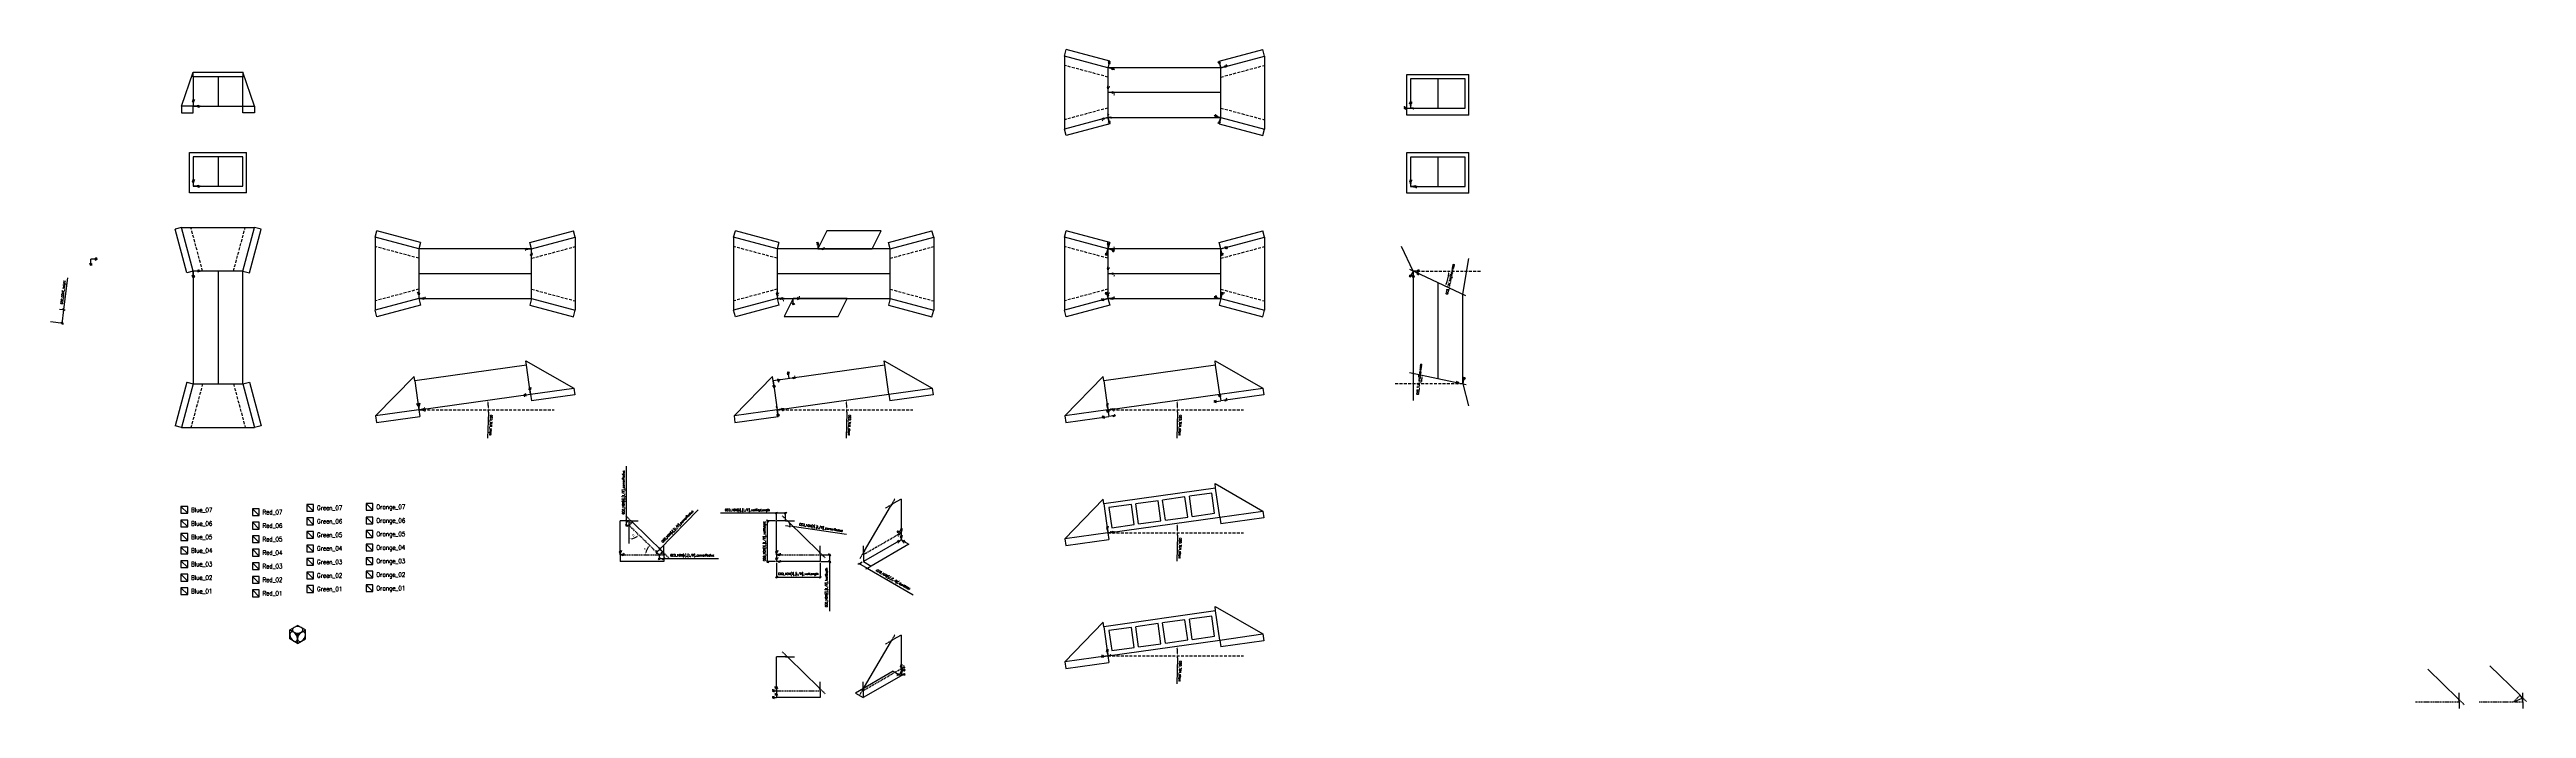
# Model space of a CAD drawing. Header units: millimetres. Extents: x 9422 to 64287, y -8120 to 6483.
import ezdxf
from ezdxf.enums import TextEntityAlignment as Align

# ---------------------------------------------------------------- set-up
doc = ezdxf.new("R2010")
doc.units = ezdxf.units.MM
doc.linetypes.add('DASHED', pattern=[19.05, 12.7, -6.35])
for name, color, linetype in [('02', 2, 'Continuous'), ('04', 4, 'Continuous'), ('07', 7, 'Continuous'), ('08', 8, 'Continuous'), ('Blue_01_0.05mm', 158, 'Continuous'), ('Blue_02_0.1mm', 159, 'Continuous'), ('Blue_03_0.2mm', 160, 'Continuous'), ('Blue_04_0.3mm', 161, 'Continuous'), ('Blue_05_0.4mm', 162, 'Continuous'), ('Blue_06_0.5mm', 163, 'Continuous'), ('Blue_07_0.6mm', 164, 'Continuous'), ('Dimension_03', 3, 'Continuous'), ('Green_01_0.05mm', 103, 'Continuous'), ('Green_02_0.1mm', 104, 'Continuous'), ('Green_03_0.2mm', 105, 'Continuous'), ('Green_04_0.3mm', 106, 'Continuous'), ('Green_05_0.4mm', 107, 'Continuous'), ('Green_06_0.5mm', 108, 'Continuous'), ('Green_07_0.6mm', 109, 'Continuous'), ('Orange_01_0.05mm', 20, 'Continuous'), ('Orange_02_0.1mm', 21, 'Continuous'), ('Orange_03_0.2mm', 22, 'Continuous'), ('Orange_04_0.3mm', 23, 'Continuous'), ('Orange_05_0.4mm', 24, 'Continuous'), ('Orange_06_0.5mm', 25, 'Continuous'), ('Orange_07_0.6mm', 26, 'Continuous'), ('Red_01_0.05mm', 10, 'Continuous'), ('Red_02_0.1mm', 11, 'Continuous'), ('Red_03_0.2mm', 12, 'Continuous'), ('Red_04_0.3mm', 13, 'Continuous'), ('Red_05_0.4mm', 14, 'Continuous'), ('Red_06_0.5mm', 15, 'Continuous'), ('Red_07_0.6mm', 16, 'Continuous')]:
    doc.layers.add(name, color=color, linetype=linetype)
doc.styles.add('Color', font='romans.shx', dxfattribs={"width": 0.9, "height": 100})
doc.styles.add('Romans', font='romans.shx', dxfattribs={"width": 0.9, "height": 50})
doc.dimstyles.new('C 1-25 (1-25)', dxfattribs={"dimscale": 25, "dimtxt": 0.18, "dimasz": 2, "dimexe": 1, "dimexo": 1, "dimgap": 1, "dimtad": 1, "dimdec": 0, "dimlfac": 0.1, "dimzin": 0, "dimdsep": 46, "dimtxsty": 'Romans', "dimblk1": 'OBLIQUE', "dimblk2": 'OBLIQUE', "dimsah": 1, "dimcen": 2, "dimdle": 1, "dimclrd": 7, "dimclre": 7, "dimclrt": 3, "dimazin": 2, "dimtfac": 1, "dimtdec": 0, "dimtmove": 0, "dimatfit": 3, "dimfxl": 1, "dimfrac": 1, "dimarcsym": 0})

# ---------------------------------------------------------------- blocks, each defined once
blk = doc.blocks.new('_Oblique')
at = {"color": 0, "linetype": 'ByBlock', "lineweight": -2}
blk.add_line((-0.5, -0.5), (0.5, 0.5), dxfattribs=at)
blk = doc.blocks.new('*D3')
at = {"layer": 'Defpoints', "color": 0, "transparency": 16777216}
for p in [(9620, 732), (9741, 718), (9422, 455)]:
    blk.add_point(p, dxfattribs=at)
at = {"layer": 'Dimension_03', "color": 7, "linetype": 'ByBlock', "lineweight": -2, "transparency": 16777216}
for p, q in [((9741, 718), (9827, 1421)), ((9645, 729), (9766, 715)), ((9701, 395), (9741, 718)), ((9446, 452), (9729, 417))]:
    blk.add_line(p, q, dxfattribs=at)
at = {"layer": 'Dimension_03', "color": 7, "lineweight": -2, "transparency": 16777216, "xscale": 50, "yscale": 50, "zscale": 50}
for p, rotation in [((9741, 718), 82.99999999996771), ((9704, 420), 262.9999999999677)]:
    blk.add_blockref('_Oblique', p, dxfattribs=dict(at, rotation=rotation))
at = {"layer": 'Dimension_03', "color": 3, "transparency": 16777216, "insert": (9729, 1101), "char_height": 50, "attachment_point": 5, "rotation": 83, "style": 'Romans'}
blk.add_mtext('GEO_CONE_height', dxfattribs=at)
blk = doc.blocks.new('*D4')
at = {"layer": 'Defpoints', "color": 0, "transparency": 16777216}
for p in [(17601, -1503), (17601, -1503), (19137, -1360), (20077, -1155), (20601, -1503)]:
    blk.add_point(p, dxfattribs=at)
at = {"layer": 'Dimension_03', "color": 7, "linetype": 'ByBlock', "lineweight": -2, "transparency": 16777216}
blk.add_line((19143, -1553), (19125, -2128), dxfattribs=at)
for start, end in [(1.8567, 6.1433), (358.1433, 0)]:
    blk.add_arc((17601, -1503), 1543, start, end, dxfattribs=at)
at = {"layer": 'Dimension_03', "color": 7, "transparency": 16777216}
for points in [[(19127, -1339), (19143, -1337), (19129, -1288)], [(19152, -1453), (19135, -1453), (19144, -1503)]]:
    blk.add_solid(points, dxfattribs=at)
at = {"layer": 'Dimension_03', "color": 3, "transparency": 16777216, "insert": (19192, -1842), "char_height": 50, "attachment_point": 5, "rotation": 268.1433, "style": 'Romans'}
blk.add_mtext('GEO_TUN_slope', dxfattribs=at)
blk = doc.blocks.new('*D5')
at = {"layer": 'Defpoints', "color": 0, "transparency": 16777216}
for p in [(25540, -1503), (25540, -1503), (27077, -1360), (28016, -1155), (28540, -1503)]:
    blk.add_point(p, dxfattribs=at)
at = {"layer": 'Dimension_03', "color": 7, "linetype": 'ByBlock', "lineweight": -2, "transparency": 16777216}
blk.add_line((27083, -1553), (27064, -2128), dxfattribs=at)
for start, end in [(1.8567, 6.1433), (358.1433, 0)]:
    blk.add_arc((25540, -1503), 1543, start, end, dxfattribs=at)
at = {"layer": 'Dimension_03', "color": 7, "transparency": 16777216}
for points in [[(27066, -1339), (27083, -1337), (27068, -1288)], [(27091, -1453), (27074, -1453), (27083, -1503)]]:
    blk.add_solid(points, dxfattribs=at)
at = {"layer": 'Dimension_03', "color": 3, "transparency": 16777216, "insert": (27132, -1842), "char_height": 50, "attachment_point": 5, "rotation": 268.1433, "style": 'Romans'}
blk.add_mtext('GEO_TUN_slope', dxfattribs=at)
blk = doc.blocks.new('*D6')
at = {"layer": 'Defpoints', "color": 0, "transparency": 16777216}
for p in [(39551, 1607), (39624, 1573), (40381, 1346), (41124, 1573), (40796, 1026)]:
    blk.add_point(p, dxfattribs=at)
at = {"layer": 'Dimension_03', "color": 7, "linetype": 'ByBlock', "lineweight": -2, "transparency": 16777216}
blk.add_arc((39624, 1573), 791, 338.6239, 356.3761, dxfattribs=at)
at = {"layer": 'Dimension_03', "color": 7, "transparency": 16777216}
for points in [[(40368, 1282), (40353, 1288), (40341, 1239)], [(40405, 1523), (40421, 1523), (40415, 1573)]]:
    blk.add_solid(points, dxfattribs=at)
at = {"layer": 'Dimension_03', "color": 3, "transparency": 16777216, "insert": (40453, 1389), "char_height": 50, "attachment_point": 5, "rotation": 77.5, "style": 'Romans'}
blk.add_mtext('GEO_TUN_begSkewness', dxfattribs=at)
blk = doc.blocks.new('*D7')
at = {"layer": 'Defpoints', "color": 0, "transparency": 16777216}
for p in [(39224, -927), (39546, -676), (39819, -800), (40724, -927), (40802, -944)]:
    blk.add_point(p, dxfattribs=at)
at = {"layer": 'Dimension_03', "color": 7, "linetype": 'ByBlock', "lineweight": -2, "transparency": 16777216}
blk.add_arc((40724, -927), 914, 171.1341, 176.8659, dxfattribs=at)
at = {"layer": 'Dimension_03', "color": 7, "transparency": 16777216}
for points in [[(39819, -877), (39803, -877), (39810, -927)], [(39813, -785), (39829, -788), (39830, -737)]]:
    blk.add_solid(points, dxfattribs=at)
at = {"layer": 'Dimension_03', "color": 3, "transparency": 16777216, "insert": (39763, -826), "char_height": 50, "attachment_point": 5, "rotation": 84, "style": 'Romans'}
blk.add_mtext('GEO_TUN_endSkewness', dxfattribs=at)
blk = doc.blocks.new('*D8')
at = {"layer": 'Defpoints', "color": 0, "transparency": 16777216}
for p in [(32866, -1503), (32866, -1503), (34403, -1360), (35342, -1155), (35866, -1503)]:
    blk.add_point(p, dxfattribs=at)
at = {"layer": 'Dimension_03', "color": 7, "linetype": 'ByBlock', "lineweight": -2, "transparency": 16777216}
blk.add_line((34409, -1553), (34390, -2128), dxfattribs=at)
for start, end in [(1.8567, 6.1433), (358.1433, 0)]:
    blk.add_arc((32866, -1503), 1543, start, end, dxfattribs=at)
at = {"layer": 'Dimension_03', "color": 7, "transparency": 16777216}
for points in [[(34392, -1339), (34409, -1337), (34394, -1288)], [(34417, -1453), (34400, -1453), (34409, -1503)]]:
    blk.add_solid(points, dxfattribs=at)
at = {"layer": 'Dimension_03', "color": 3, "transparency": 16777216, "insert": (34458, -1842), "char_height": 50, "attachment_point": 5, "rotation": 268.1433, "style": 'Romans'}
blk.add_mtext('GEO_TUN_slope', dxfattribs=at)
blk = doc.blocks.new('*D9')
at = {"layer": 'Defpoints', "color": 0, "transparency": 16777216}
for p in [(32866, -4227), (32866, -4227), (34403, -4084), (35342, -3879), (35866, -4227)]:
    blk.add_point(p, dxfattribs=at)
at = {"layer": 'Dimension_03', "color": 7, "linetype": 'ByBlock', "lineweight": -2, "transparency": 16777216}
blk.add_line((34409, -4277), (34390, -4852), dxfattribs=at)
for start, end in [(1.8567, 6.1433), (358.1433, 0)]:
    blk.add_arc((32866, -4227), 1543, start, end, dxfattribs=at)
at = {"layer": 'Dimension_03', "color": 7, "transparency": 16777216}
for points in [[(34392, -4063), (34409, -4061), (34394, -4012)], [(34417, -4177), (34400, -4177), (34409, -4227)]]:
    blk.add_solid(points, dxfattribs=at)
at = {"layer": 'Dimension_03', "color": 3, "transparency": 16777216, "insert": (34458, -4566), "char_height": 50, "attachment_point": 5, "rotation": 268.1433, "style": 'Romans'}
blk.add_mtext('GEO_TUN_slope', dxfattribs=at)
blk = doc.blocks.new('*D10')
at = {"layer": 'Defpoints', "color": 0, "transparency": 16777216}
for p in [(32866, -6951), (32866, -6951), (34403, -6808), (35342, -6603), (35866, -6951)]:
    blk.add_point(p, dxfattribs=at)
at = {"layer": 'Dimension_03', "color": 7, "linetype": 'ByBlock', "lineweight": -2, "transparency": 16777216}
blk.add_line((34409, -7001), (34390, -7576), dxfattribs=at)
for start, end in [(1.8567, 6.1433), (358.1433, 0)]:
    blk.add_arc((32866, -6951), 1543, start, end, dxfattribs=at)
at = {"layer": 'Dimension_03', "color": 7, "transparency": 16777216}
for points in [[(34392, -6787), (34409, -6785), (34394, -6737)], [(34417, -6901), (34400, -6901), (34409, -6951)]]:
    blk.add_solid(points, dxfattribs=at)
at = {"layer": 'Dimension_03', "color": 3, "transparency": 16777216, "insert": (34458, -7291), "char_height": 50, "attachment_point": 5, "rotation": 268.1433, "style": 'Romans'}
blk.add_mtext('GEO_TUN_slope', dxfattribs=at)
blk = doc.blocks.new('*D11')
at = {"layer": 'Defpoints', "color": 0, "transparency": 16777216}
for p in [(25525, -4865), (26491, -4865), (26491, -5208)]:
    blk.add_point(p, dxfattribs=at)
at = {"layer": 'Dimension_03', "color": 7, "linetype": 'ByBlock', "lineweight": -2, "transparency": 16777216}
for p, q in [((25525, -4890), (25525, -5233)), ((26491, -4890), (26491, -5233)), ((25500, -5208), (26516, -5208))]:
    blk.add_line(p, q, dxfattribs=at)
at = {"layer": 'Dimension_03', "color": 7, "lineweight": -2, "transparency": 16777216, "xscale": 50, "yscale": 50, "zscale": 50, "rotation": 180}
blk.add_blockref('_Oblique', (25525, -5208), dxfattribs=at)
at = {"layer": 'Dimension_03', "color": 7, "lineweight": -2, "transparency": 16777216, "xscale": 50, "yscale": 50, "zscale": 50}
blk.add_blockref('_Oblique', (26491, -5208), dxfattribs=at)
at = {"layer": 'Dimension_03', "color": 3, "transparency": 16777216, "insert": (26008, -5145), "char_height": 50, "attachment_point": 5, "style": 'Romans'}
blk.add_mtext('GEO_HDW{\\C7;[i]}_{\\C7;[L/R]}_wallLength', dxfattribs=at)
blk = doc.blocks.new('*D12')
at = {"layer": 'Defpoints', "color": 0, "transparency": 16777216}
for p in [(25726, -3792), (25525, -3964), (25726, -3964)]:
    blk.add_point(p, dxfattribs=at)
at = {"layer": 'Dimension_03', "color": 7, "linetype": 'ByBlock', "lineweight": -2, "transparency": 16777216}
for p, q in [((25525, -3792), (24287, -3792)), ((25726, -3792), (25500, -3792)), ((25525, -3939), (25525, -3767)), ((25726, -3939), (25726, -3767))]:
    blk.add_line(p, q, dxfattribs=at)
at = {"layer": 'Dimension_03', "color": 7, "lineweight": -2, "transparency": 16777216, "xscale": 50, "yscale": 50, "zscale": 50, "rotation": 180}
blk.add_blockref('_Oblique', (25525, -3792), dxfattribs=at)
at = {"layer": 'Dimension_03', "color": 7, "lineweight": -2, "transparency": 16777216, "xscale": 50, "yscale": 50, "zscale": 50}
blk.add_blockref('_Oblique', (25726, -3792), dxfattribs=at)
at = {"layer": 'Dimension_03', "color": 3, "transparency": 16777216, "insert": (24881, -3729), "char_height": 50, "attachment_point": 5, "style": 'Romans'}
blk.add_mtext('GEO_HDW{\\C7;[i]}_{\\C7;[L/R]}_wallTopLength', dxfattribs=at)
blk = doc.blocks.new('*D13')
at = {"layer": 'Defpoints', "color": 0, "transparency": 16777216}
for p in [(25327, -3964), (25525, -3964), (25525, -4865)]:
    blk.add_point(p, dxfattribs=at)
at = {"layer": 'Dimension_03', "color": 7, "linetype": 'ByBlock', "lineweight": -2, "transparency": 16777216}
for p, q in [((25500, -3964), (25302, -3964)), ((25327, -4890), (25327, -3939)), ((25500, -4865), (25302, -4865))]:
    blk.add_line(p, q, dxfattribs=at)
at = {"layer": 'Dimension_03', "color": 7, "lineweight": -2, "transparency": 16777216, "xscale": 50, "yscale": 50, "zscale": 50}
for p, rotation in [((25327, -3964), 90), ((25327, -4865), 270)]:
    blk.add_blockref('_Oblique', p, dxfattribs=dict(at, rotation=rotation))
at = {"layer": 'Dimension_03', "color": 3, "transparency": 16777216, "insert": (25264, -4414), "char_height": 50, "attachment_point": 5, "rotation": 90, "style": 'Romans'}
blk.add_mtext('GEO_HDW{\\C7;[i]}_{\\C7;[L/R]}_wallHeight', dxfattribs=at)
blk = doc.blocks.new('*D14')
at = {"layer": 'Defpoints', "color": 0, "transparency": 16777216}
for p in [(26491, -4715), (26491, -4865), (26701, -4865)]:
    blk.add_point(p, dxfattribs=at)
at = {"layer": 'Dimension_03', "color": 7, "linetype": 'ByBlock', "lineweight": -2, "transparency": 16777216}
for p, q in [((26516, -4715), (26726, -4715)), ((26516, -4865), (26726, -4865)), ((26701, -4690), (26701, -4865)), ((26701, -4865), (26701, -5965))]:
    blk.add_line(p, q, dxfattribs=at)
at = {"layer": 'Dimension_03', "color": 7, "lineweight": -2, "transparency": 16777216, "xscale": 50, "yscale": 50, "zscale": 50}
for p, rotation in [((26701, -4715), 90), ((26701, -4865), 270)]:
    blk.add_blockref('_Oblique', p, dxfattribs=dict(at, rotation=rotation))
at = {"layer": 'Dimension_03', "color": 3, "transparency": 16777216, "insert": (26638, -5440), "char_height": 50, "attachment_point": 5, "rotation": 90, "style": 'Romans'}
blk.add_mtext('GEO_HDW{\\C7;[i]}_{\\C7;[L/R]}_footDepth', dxfattribs=at)
blk = doc.blocks.new('*D15')
at = {"layer": 'Defpoints', "color": 0, "transparency": 16777216}
for p in [(27448, -4865), (27535, -5014), (27621, -4965)]:
    blk.add_point(p, dxfattribs=at)
at = {"layer": 'Dimension_03', "color": 7, "linetype": 'ByBlock', "lineweight": -2, "transparency": 16777216}
for p, q in [((27423, -4879), (27337, -4929)), ((27340, -4902), (27535, -5014)), ((27596, -4979), (27510, -5029)), ((27535, -5014), (28548, -5599))]:
    blk.add_line(p, q, dxfattribs=at)
at = {"layer": 'Dimension_03', "color": 7, "lineweight": -2, "transparency": 16777216, "xscale": 50, "yscale": 50, "zscale": 50}
for p, rotation in [((27362, -4914), 150.00000000027), ((27535, -5014), 330.0000000002701)]:
    blk.add_blockref('_Oblique', p, dxfattribs=dict(at, rotation=rotation))
at = {"layer": 'Dimension_03', "color": 3, "transparency": 16777216, "insert": (28095, -5265), "char_height": 50, "attachment_point": 5, "rotation": 330, "style": 'Romans'}
blk.add_mtext('{\\Q30;GEO_HDW\\C7;[i]\\C3;_\\C7;[L/R]\\C3;_footWidth}', dxfattribs=at)
blk = doc.blocks.new('*D16')
at = {"layer": 'Defpoints', "color": 0, "transparency": 16777216}
for p in [(25726, -4064), (25825, -4079)]:
    blk.add_point(p, dxfattribs=at)
at = {"layer": 'Dimension_03', "color": 7, "linetype": 'ByBlock', "lineweight": -2, "transparency": 16777216}
for p, q in [((25726, -4064), (25825, -4079)), ((27075, -4267), (25874, -4086))]:
    blk.add_line(p, q, dxfattribs=at)
blk.add_arc((25726, -4064), 100, 337.108, 31.278, dxfattribs=at)
at = {"layer": 'Dimension_03', "color": 7, "transparency": 16777216}
blk.add_solid([(25876, -4078), (25873, -4094), (25825, -4079)], dxfattribs=at)
at = {"layer": 'Dimension_03', "color": 3, "transparency": 16777216, "insert": (26509, -4118), "char_height": 50, "attachment_point": 5, "rotation": 351.432, "style": 'Romans'}
blk.add_mtext('GEO_HDW{\\C7;[i]}_{\\C7;[L/R]}_cornerRadius', dxfattribs=at)
blk = doc.blocks.new('*D23')
at = {"layer": 'Defpoints', "color": 0, "transparency": 16777216}
for p in [(22205, -3964), (22261, -3964), (22261, -4064)]:
    blk.add_point(p, dxfattribs=at)
at = {"layer": 'Dimension_03', "color": 7, "linetype": 'ByBlock', "lineweight": -2, "transparency": 16777216}
for p, q in [((22205, -3964), (22205, -2749)), ((22236, -3964), (22180, -3964)), ((22236, -4064), (22180, -4064)), ((22205, -4089), (22205, -3964))]:
    blk.add_line(p, q, dxfattribs=at)
at = {"layer": 'Dimension_03', "color": 7, "lineweight": -2, "transparency": 16777216, "xscale": 50, "yscale": 50, "zscale": 50}
for p, rotation in [((22205, -3964), 90), ((22205, -4064), 270)]:
    blk.add_blockref('_Oblique', p, dxfattribs=dict(at, rotation=rotation))
at = {"layer": 'Dimension_03', "color": 3, "transparency": 16777216, "insert": (22141, -3332), "char_height": 50, "attachment_point": 5, "rotation": 90, "style": 'Romans'}
blk.add_mtext('GEO_HDW{\\C7;[i]}_{\\C7;[L/R]}_cornerRadius', dxfattribs=at)
blk = doc.blocks.new('*D24')
at = {"layer": 'Defpoints', "color": 0, "transparency": 16777216}
for p in [(22926, -4715), (22938, -4587), (22996, -4643)]:
    blk.add_point(p, dxfattribs=at)
at = {"layer": 'Dimension_03', "color": 7, "linetype": 'ByBlock', "lineweight": -2, "transparency": 16777216}
for p, q in [((22938, -4587), (23788, -3719)), ((22851, -4676), (22938, -4587)), ((22908, -4697), (22851, -4641)), ((22978, -4626), (22921, -4569))]:
    blk.add_line(p, q, dxfattribs=at)
at = {"layer": 'Dimension_03', "color": 7, "lineweight": -2, "transparency": 16777216, "xscale": 50, "yscale": 50, "zscale": 50}
for p, rotation in [((22868, -4658), 225.6019087794531), ((22938, -4587), 45.60190877945308)]:
    blk.add_blockref('_Oblique', p, dxfattribs=dict(at, rotation=rotation))
at = {"layer": 'Dimension_03', "color": 3, "transparency": 16777216, "insert": (23336, -4091), "char_height": 50, "attachment_point": 5, "rotation": 45.6019, "style": 'Romans'}
blk.add_mtext('GEO_HDW{\\C7;[i]}_{\\C7;[L/R]}_cornerRadius', dxfattribs=at)
blk = doc.blocks.new('*D25')
at = {"layer": 'Defpoints', "color": 0, "transparency": 16777216}
for p in [(22261, -4064), (22060, -4715), (22667, -4567), (22926, -4715), (23026, -4715)]:
    blk.add_point(p, dxfattribs=at)
at = {"layer": 'Dimension_03', "color": 7, "linetype": 'ByBlock', "lineweight": -2, "transparency": 16777216}
blk.add_arc((22926, -4715), 299, 145.2046, 170.3973, dxfattribs=at)
at = {"layer": 'Dimension_03', "color": 7, "transparency": 16777216}
for points in [[(22640, -4666), (22624, -4664), (22628, -4715)], [(22675, -4539), (22688, -4550), (22713, -4506)]]:
    blk.add_solid(points, dxfattribs=at)
at = {"layer": 'Dimension_03', "color": 3, "transparency": 16777216, "insert": (22603, -4583), "char_height": 50, "attachment_point": 5, "rotation": 67.801, "style": 'Romans'}
blk.add_mtext('{\\fSymbol|b0|i0|c2|p18;\\W1;a}', dxfattribs=at)
blk = doc.blocks.new('*D26')
at = {"layer": 'Defpoints', "color": 0, "transparency": 16777216}
for p in [(22261, -3964), (22261, -4064), (22340, -4354), (22261, -4464), (22926, -4715)]:
    blk.add_point(p, dxfattribs=at)
at = {"layer": 'Dimension_03', "color": 7, "linetype": 'ByBlock', "lineweight": -2, "transparency": 16777216}
blk.add_arc((22261, -4064), 301, 279.5434, 306.0585, dxfattribs=at)
at = {"layer": 'Dimension_03', "color": 7, "transparency": 16777216}
for points in [[(22312, -4368), (22311, -4352), (22261, -4364)], [(22433, -4300), (22444, -4313), (22476, -4274)]]:
    blk.add_solid(points, dxfattribs=at)
at = {"layer": 'Dimension_03', "color": 3, "transparency": 16777216, "insert": (22355, -4287), "char_height": 50, "attachment_point": 5, "rotation": 22.801, "style": 'Romans'}
blk.add_mtext('{\\fSymbol|b0|i0|c2|p18;\\W1;b}', dxfattribs=at)
blk = doc.blocks.new('*D27')
at = {"layer": 'Defpoints', "color": 0, "transparency": 16777216}
for p in [(22926, -4715), (23026, -4715), (23026, -4798)]:
    blk.add_point(p, dxfattribs=at)
at = {"layer": 'Dimension_03', "color": 7, "linetype": 'ByBlock', "lineweight": -2, "transparency": 16777216}
for p, q in [((22901, -4798), (23026, -4798)), ((22926, -4740), (22926, -4823)), ((23026, -4740), (23026, -4823)), ((23026, -4798), (24241, -4798))]:
    blk.add_line(p, q, dxfattribs=at)
at = {"layer": 'Dimension_03', "color": 7, "lineweight": -2, "transparency": 16777216, "xscale": 50, "yscale": 50, "zscale": 50, "rotation": 180}
blk.add_blockref('_Oblique', (22926, -4798), dxfattribs=at)
at = {"layer": 'Dimension_03', "color": 7, "lineweight": -2, "transparency": 16777216, "xscale": 50, "yscale": 50, "zscale": 50}
blk.add_blockref('_Oblique', (23026, -4798), dxfattribs=at)
at = {"layer": 'Dimension_03', "color": 3, "transparency": 16777216, "insert": (23659, -4734), "char_height": 50, "attachment_point": 5, "style": 'Romans'}
blk.add_mtext('GEO_HDW{\\C7;[i]}_{\\C7;[L/R]}_cornerRadius', dxfattribs=at)
blk = doc.blocks.new('*D28')
at = {"layer": 'Defpoints', "color": 0, "transparency": 16777216}
for p in [(22060, -4715), (22926, -4715), (22986, -4699), (22996, -4643), (23026, -4715)]:
    blk.add_point(p, dxfattribs=at)
at = {"layer": 'Dimension_03', "color": 7, "linetype": 'ByBlock', "lineweight": -2, "transparency": 16777216}
blk.add_arc((22926, -4715), 61.4, 11.6942, 33.9077, dxfattribs=at)
at = {"layer": 'Dimension_03', "color": 7, "transparency": 16777216}
for points in [[(22976, -4682), (22979, -4679), (22969, -4671)], [(22989, -4702), (22984, -4703), (22988, -4715)]]:
    blk.add_solid(points, dxfattribs=at)
at = {"layer": 'Dimension_03', "color": 3, "transparency": 16777216, "insert": (22996, -4685), "char_height": 50, "attachment_point": 5, "rotation": 292.801, "style": 'Romans'}
blk.add_mtext('{\\fSymbol|b0|i0|c2|p18;\\H0.25x;\\W1;b}', dxfattribs=at)
blk = doc.blocks.new('*D30')
at = {"layer": 'Defpoints', "color": 0, "transparency": 16777216}
for p in [(22261, -3964), (22261, -4064), (22293, -4009), (22331, -3992), (22261, -4464)]:
    blk.add_point(p, dxfattribs=at)
at = {"layer": 'Dimension_03', "color": 7, "linetype": 'ByBlock', "lineweight": -2, "transparency": 16777216}
blk.add_arc((22261, -4064), 63.5, 56.9077, 78.6942, dxfattribs=at)
at = {"layer": 'Dimension_03', "color": 7, "transparency": 16777216}
for points in [[(22274, -4004), (22274, -3999), (22261, -4000)], [(22297, -4009), (22295, -4012), (22306, -4018)]]:
    blk.add_solid(points, dxfattribs=at)
at = {"layer": 'Dimension_03', "color": 3, "transparency": 16777216, "insert": (22290, -3993), "char_height": 50, "attachment_point": 5, "rotation": 337.801, "style": 'Romans'}
blk.add_mtext('{\\fSymbol|b0|i0|c2|p18;\\H0.25x;\\W1;a}', dxfattribs=at)

msp = doc.modelspace()

# ---------------------------------------------------------------- hatches: boundary and pattern name
at = {"layer": '02'}
h = msp.add_hatch(color=256, dxfattribs=at)
h.dxf.hatch_style = 1
edge = h.paths.add_edge_path()
edge.add_arc((22261.5, -3963.7), 10, 0, 360)
h = msp.add_hatch(color=256, dxfattribs=at)
h.dxf.hatch_style = 1
edge = h.paths.add_edge_path()
edge.add_arc((23026.4, -4714.8), 10, 0, 360)
at = {"layer": '07', "transparency": 33554559}
h = msp.add_hatch(color=256, dxfattribs=at)
h.dxf.hatch_style = 1
h.paths.add_polyline_path([(32876.3, 5028.8), (32866.3, 5053.8), (32856.3, 5028.8)])
h = msp.add_hatch(color=256, dxfattribs=at)
h.dxf.hatch_style = 1
h.paths.add_polyline_path([(32916.3, 4988.8), (32941.3, 4978.8), (32916.3, 4968.8)])
h = msp.add_hatch(color=256, dxfattribs=at)
h.dxf.hatch_style = 1
h.paths.add_polyline_path([(39577.1, 5231.3), (39567.1, 5256.3), (39557.1, 5231.3)])
h = msp.add_hatch(color=256, dxfattribs=at)
h.dxf.hatch_style = 1
h.paths.add_polyline_path([(39617.1, 5191.3), (39642.1, 5181.3), (39617.1, 5171.3)])
h = msp.add_hatch(color=256, dxfattribs=at)
h.dxf.hatch_style = 1
h.paths.add_polyline_path([(39577.1, 3498.5), (39567.1, 3523.5), (39557.1, 3498.5)])
h = msp.add_hatch(color=256, dxfattribs=at)
h.dxf.hatch_style = 1
h.paths.add_polyline_path([(39617.1, 3458.5), (39642.1, 3448.5), (39617.1, 3438.5)])
h = msp.add_hatch(color=256, dxfattribs=at)
h.dxf.hatch_style = 1
h.paths.add_polyline_path([(25550.4, 1013.8), (25540.4, 1038.8), (25530.4, 1013.8)])
h = msp.add_hatch(color=256, dxfattribs=at)
h.dxf.hatch_style = 1
h.paths.add_polyline_path([(25590.4, 973.8), (25615.4, 963.8), (25590.4, 953.8)])
h = msp.add_hatch(color=256, dxfattribs=at)
h.dxf.hatch_style = 1
h.paths.add_polyline_path([(32876.3, 1013.8), (32866.3, 1038.8), (32856.3, 1013.8)])
h = msp.add_hatch(color=256, dxfattribs=at)
h.dxf.hatch_style = 1
h.paths.add_polyline_path([(32916.3, 973.8), (32941.3, 963.8), (32916.3, 953.8)])
h = msp.add_hatch(color=256, dxfattribs=at)
h.dxf.hatch_style = 1
h.paths.add_polyline_path([(25543.3, -1452.3), (25529.9, -1428.9), (25523.5, -1455)])
h = msp.add_hatch(color=256, dxfattribs=at)
h.dxf.hatch_style = 1
h.paths.add_polyline_path([(25588.5, -1486.3), (25614.6, -1492.7), (25591.3, -1506.1)])
h = msp.add_hatch(color=256, dxfattribs=at)
h.dxf.hatch_style = 1
h.paths.add_polyline_path([(32869.3, -1452.3), (32855.9, -1428.9), (32849.5, -1455)])
h = msp.add_hatch(color=256, dxfattribs=at)
h.dxf.hatch_style = 1
h.paths.add_polyline_path([(32914.5, -1486.3), (32940.6, -1492.7), (32917.2, -1506.1)])
h = msp.add_hatch(color=256, dxfattribs=at)
h.dxf.hatch_style = 1
h.paths.add_polyline_path([(32869.3, -4176.3), (32855.9, -4153), (32849.5, -4179.1)])
h = msp.add_hatch(color=256, dxfattribs=at)
h.dxf.hatch_style = 1
h.paths.add_polyline_path([(32914.5, -4210.4), (32940.6, -4216.8), (32917.2, -4230.2)])
h = msp.add_hatch(color=256, dxfattribs=at)
h.dxf.hatch_style = 1
h.paths.add_polyline_path([(32869.3, -6900.4), (32855.9, -6877), (32849.5, -6903.2)])
h = msp.add_hatch(color=256, dxfattribs=at)
h.dxf.hatch_style = 1
h.paths.add_polyline_path([(32914.5, -6934.4), (32940.6, -6940.9), (32917.2, -6954.2)])
at = {"layer": 'Green_04_0.3mm', "transparency": 33554559}
h = msp.add_hatch(color=256, dxfattribs=at)
h.dxf.hatch_style = 1
h.paths.add_polyline_path([(32911.5, 6170.2), (32905.2, 6223.7), (32872.9, 6180.6)])
h = msp.add_hatch(color=256, dxfattribs=at)
h.dxf.hatch_style = 1
h.paths.add_polyline_path([(32968.1, 6072.3), (33011.2, 6040), (32957.8, 6033.6)])
h = msp.add_hatch(color=256, dxfattribs=at)
h.dxf.hatch_style = 1
h.paths.add_polyline_path([(35359.8, 6180.6), (35327.5, 6223.7), (35321.1, 6170.2)])
h = msp.add_hatch(color=256, dxfattribs=at)
h.dxf.hatch_style = 1
h.paths.add_polyline_path([(35457.8, 6124), (35511.2, 6117.6), (35468.1, 6085.4)])
h = msp.add_hatch(color=256, dxfattribs=at)
h.dxf.hatch_style = 1
h.paths.add_polyline_path([(32886.3, 5628.8), (32866.3, 5678.8), (32846.3, 5628.8)])
h = msp.add_hatch(color=256, dxfattribs=at)
h.dxf.hatch_style = 1
h.paths.add_polyline_path([(32966.3, 5548.8), (33016.3, 5528.8), (32966.3, 5508.8)])
h = msp.add_hatch(color=256, dxfattribs=at)
h.dxf.hatch_style = 1
h.paths.add_polyline_path([(32774.9, 4933.6), (32721.5, 4940), (32764.6, 4972.3)])
h = msp.add_hatch(color=256, dxfattribs=at)
h.dxf.hatch_style = 1
h.paths.add_polyline_path([(35264.6, 4985.4), (35221.5, 5017.6), (35274.9, 5024)])
h = msp.add_hatch(color=256, dxfattribs=at)
h.dxf.hatch_style = 1
h.paths.add_polyline_path([(39467.1, 5201.3), (39417.1, 5181.3), (39467.1, 5161.3)])
h = msp.add_hatch(color=256, dxfattribs=at)
h.dxf.hatch_style = 1
h.paths.add_polyline_path([(39547.1, 5281.3), (39567.1, 5331.3), (39587.1, 5281.3)])
h = msp.add_hatch(color=256, dxfattribs=at)
h.dxf.hatch_style = 1
h.paths.add_polyline_path([(32872.9, 4877.1), (32905.2, 4833.9), (32911.5, 4887.4)])
h = msp.add_hatch(color=256, dxfattribs=at)
h.dxf.hatch_style = 1
h.paths.add_polyline_path([(35321.1, 4887.4), (35327.5, 4833.9), (35359.8, 4877.1)])
h = msp.add_hatch(color=256, dxfattribs=at)
h.dxf.hatch_style = 1
h.paths.add_polyline_path([(39587.1, 3548.5), (39567.1, 3598.5), (39547.1, 3548.5)])
h = msp.add_hatch(color=256, dxfattribs=at)
h.dxf.hatch_style = 1
h.paths.add_polyline_path([(39667.1, 3468.5), (39717.1, 3448.5), (39667.1, 3428.5)])
h = msp.add_hatch(color=256, dxfattribs=at)
h.dxf.hatch_style = 1
h.paths.add_polyline_path([(26460.4, 2163.8), (26440.4, 2213.8), (26420.4, 2163.8)])
h = msp.add_hatch(color=256, dxfattribs=at)
h.dxf.hatch_style = 1
h.paths.add_polyline_path([(32886.3, 2163.8), (32866.3, 2213.8), (32846.3, 2163.8)])
h = msp.add_hatch(color=256, dxfattribs=at)
h.dxf.hatch_style = 1
h.paths.add_polyline_path([(20001, 2043.8), (19951, 2063.8), (20001, 2083.8)])
h = msp.add_hatch(color=256, dxfattribs=at)
h.dxf.hatch_style = 1
h.paths.add_polyline_path([(20081, 1963.8), (20101, 1913.8), (20121, 1963.8)])
h = msp.add_hatch(color=256, dxfattribs=at)
h.dxf.hatch_style = 1
h.paths.add_polyline_path([(26540.4, 2083.8), (26590.4, 2063.8), (26540.4, 2043.8)])
h = msp.add_hatch(color=256, dxfattribs=at)
h.dxf.hatch_style = 1
h.paths.add_polyline_path([(32859.8, 1962), (32827.5, 1918.9), (32821.1, 1972.4)])
h = msp.add_hatch(color=256, dxfattribs=at)
h.dxf.hatch_style = 1
h.paths.add_polyline_path([(32886.3, 1613.8), (32866.3, 1663.8), (32846.3, 1613.8)])
h = msp.add_hatch(color=256, dxfattribs=at)
h.dxf.hatch_style = 1
h.paths.add_polyline_path([(32957.8, 2018.6), (33011.2, 2024.9), (32968.1, 2057.2)])
h = msp.add_hatch(color=256, dxfattribs=at)
h.dxf.hatch_style = 1
h.paths.add_polyline_path([(32966.3, 2083.8), (33016.3, 2063.8), (32966.3, 2043.8)])
h = msp.add_hatch(color=256, dxfattribs=at)
h.dxf.hatch_style = 1
h.paths.add_polyline_path([(35411.5, 1972.4), (35405.2, 1918.9), (35372.9, 1962)])
h = msp.add_hatch(color=256, dxfattribs=at)
h.dxf.hatch_style = 1
h.paths.add_polyline_path([(35468.1, 2070.3), (35511.2, 2102.6), (35457.8, 2109)])
h = msp.add_hatch(color=256, dxfattribs=at)
h.dxf.hatch_style = 1
h.paths.add_polyline_path([(25560.4, 1063.8), (25540.4, 1113.8), (25520.4, 1063.8)])
h = msp.add_hatch(color=256, dxfattribs=at)
h.dxf.hatch_style = 1
h.paths.add_polyline_path([(32821.1, 1055.2), (32827.5, 1108.7), (32859.8, 1065.5)])
h = msp.add_hatch(color=256, dxfattribs=at)
h.dxf.hatch_style = 1
h.paths.add_polyline_path([(32886.3, 1063.8), (32866.3, 1113.8), (32846.3, 1063.8)])
h = msp.add_hatch(color=256, dxfattribs=at)
h.dxf.hatch_style = 1
h.paths.add_polyline_path([(32966.3, 1533.8), (33016.3, 1513.8), (32966.3, 1493.8)])
h = msp.add_hatch(color=256, dxfattribs=at)
h.dxf.hatch_style = 1
h.paths.add_polyline_path([(35372.9, 1065.5), (35405.2, 1108.7), (35411.5, 1055.2)])
h = msp.add_hatch(color=256, dxfattribs=at)
h.dxf.hatch_style = 1
h.paths.add_polyline_path([(39599.8, 1474), (39560.6, 1437.1), (39563.6, 1490.9)])
h = msp.add_hatch(color=256, dxfattribs=at)
h.dxf.hatch_style = 1
h.paths.add_polyline_path([(39706.2, 1512.7), (39759.9, 1509.7), (39723.1, 1548.9)])
h = msp.add_hatch(color=256, dxfattribs=at)
h.dxf.hatch_style = 1
h.paths.add_polyline_path([(25640.4, 983.8), (25690.4, 963.8), (25640.4, 943.8)])
h = msp.add_hatch(color=256, dxfattribs=at)
h.dxf.hatch_style = 1
h.paths.add_polyline_path([(25910.4, 863.8), (25890.4, 813.8), (25870.4, 863.8)])
h = msp.add_hatch(color=256, dxfattribs=at)
h.dxf.hatch_style = 1
h.paths.add_polyline_path([(25990.4, 943.8), (26040.4, 963.8), (25990.4, 983.8)])
h = msp.add_hatch(color=256, dxfattribs=at)
h.dxf.hatch_style = 1
h.paths.add_polyline_path([(32764.6, 957.2), (32721.5, 924.9), (32774.9, 918.6)])
h = msp.add_hatch(color=256, dxfattribs=at)
h.dxf.hatch_style = 1
h.paths.add_polyline_path([(32966.3, 983.8), (33016.3, 963.8), (32966.3, 943.8)])
h = msp.add_hatch(color=256, dxfattribs=at)
h.dxf.hatch_style = 1
h.paths.add_polyline_path([(35274.9, 1009), (35221.5, 1002.6), (35264.6, 970.3)])
h = msp.add_hatch(color=256, dxfattribs=at)
h.dxf.hatch_style = 1
h.paths.add_polyline_path([(20042.9, -1059), (20055.8, -1006.7), (20082.5, -1053.4)])
h = msp.add_hatch(color=256, dxfattribs=at)
h.dxf.hatch_style = 1
h.paths.add_polyline_path([(25483.6, -955.7), (25470.8, -1008), (25444, -961.3)])
h = msp.add_hatch(color=256, dxfattribs=at)
h.dxf.hatch_style = 1
h.paths.add_polyline_path([(25551.7, -865.4), (25598.4, -838.6), (25546.2, -825.8)])
h = msp.add_hatch(color=256, dxfattribs=at)
h.dxf.hatch_style = 1
h.paths.add_polyline_path([(25802.4, -709), (25775.6, -662.2), (25762.8, -714.5)])
h = msp.add_hatch(color=256, dxfattribs=at)
h.dxf.hatch_style = 1
h.paths.add_polyline_path([(25892.7, -777.1), (25945, -789.9), (25898.3, -816.7)])
h = msp.add_hatch(color=256, dxfattribs=at)
h.dxf.hatch_style = 1
h.paths.add_polyline_path([(40630.3, -886.6), (40577.3, -895.7), (40622, -925.7)])
h = msp.add_hatch(color=256, dxfattribs=at)
h.dxf.hatch_style = 1
h.paths.add_polyline_path([(40725.2, -825), (40755.2, -780.2), (40764.3, -833.3)])
h = msp.add_hatch(color=256, dxfattribs=at)
h.dxf.hatch_style = 1
h.paths.add_polyline_path([(17606.9, -1401.4), (17580.1, -1354.6), (17567.2, -1406.9)])
h = msp.add_hatch(color=256, dxfattribs=at)
h.dxf.hatch_style = 1
h.paths.add_polyline_path([(17697.2, -1469.4), (17749.5, -1482.3), (17702.8, -1509.1)])
h = msp.add_hatch(color=256, dxfattribs=at)
h.dxf.hatch_style = 1
h.paths.add_polyline_path([(19974.8, -1149.4), (19928.1, -1176.1), (19980.4, -1189)])
h = msp.add_hatch(color=256, dxfattribs=at)
h.dxf.hatch_style = 1
h.paths.add_polyline_path([(25574.1, -1599.4), (25561.2, -1651.7), (25534.5, -1605)])
h = msp.add_hatch(color=256, dxfattribs=at)
h.dxf.hatch_style = 1
h.paths.add_polyline_path([(25642.2, -1509.1), (25688.9, -1482.3), (25636.6, -1469.4)])
h = msp.add_hatch(color=256, dxfattribs=at)
h.dxf.hatch_style = 1
h.paths.add_polyline_path([(32785.4, -1645.8), (32738.7, -1672.6), (32791, -1685.4)])
h = msp.add_hatch(color=256, dxfattribs=at)
h.dxf.hatch_style = 1
h.paths.add_polyline_path([(32872.2, -1401.4), (32845.5, -1354.6), (32832.6, -1406.9)])
h = msp.add_hatch(color=256, dxfattribs=at)
h.dxf.hatch_style = 1
h.paths.add_polyline_path([(32853.5, -1555.5), (32866.3, -1503.2), (32893.1, -1549.9)])
h = msp.add_hatch(color=256, dxfattribs=at)
h.dxf.hatch_style = 1
h.paths.add_polyline_path([(32893.1, -1549.9), (32866.3, -1503.2), (32853.5, -1555.5)])
h = msp.add_hatch(color=256, dxfattribs=at)
h.dxf.hatch_style = 1
h.paths.add_polyline_path([(32962.6, -1469.4), (33014.9, -1482.3), (32968.2, -1509.1)])
h = msp.add_hatch(color=256, dxfattribs=at)
h.dxf.hatch_style = 1
h.paths.add_polyline_path([(32983.5, -1618), (33035.8, -1630.8), (32989, -1657.6)])
h = msp.add_hatch(color=256, dxfattribs=at)
h.dxf.hatch_style = 1
h.paths.add_polyline_path([(35261.1, -1297.9), (35214.3, -1324.7), (35266.6, -1337.5)])
h = msp.add_hatch(color=256, dxfattribs=at)
h.dxf.hatch_style = 1
h.paths.add_polyline_path([(35329.2, -1207.5), (35342, -1155.2), (35368.8, -1202)])
h = msp.add_hatch(color=256, dxfattribs=at)
h.dxf.hatch_style = 1
h.paths.add_polyline_path([(35368.8, -1202), (35342, -1155.2), (35329.2, -1207.5)])
h = msp.add_hatch(color=256, dxfattribs=at)
h.dxf.hatch_style = 1
h.paths.add_polyline_path([(35459.1, -1270.1), (35511.4, -1282.9), (35464.7, -1309.7)])
h = msp.add_hatch(color=256, dxfattribs=at)
h.dxf.hatch_style = 1
h.paths.add_polyline_path([(28231.2, -4224.1), (28197.9, -4181.8), (28251.2, -4189.5)])
h = msp.add_hatch(color=256, dxfattribs=at)
h.dxf.hatch_style = 1
h.paths.add_polyline_path([(28251.2, -4274.1), (28197.9, -4281.8), (28231.2, -4239.5)])
h = msp.add_hatch(color=256, dxfattribs=at)
h.dxf.hatch_style = 1
h.paths.add_polyline_path([(28304.5, -4181.8), (28284.5, -4131.8), (28264.5, -4181.8)])
h = msp.add_hatch(color=256, dxfattribs=at)
h.dxf.hatch_style = 1
h.paths.add_polyline_path([(28304.5, -4331.8), (28284.5, -4281.8), (28264.5, -4331.8)])
h = msp.add_hatch(color=256, dxfattribs=at)
h.dxf.hatch_style = 1
h.paths.add_polyline_path([(32872.2, -4125.4), (32845.5, -4078.7), (32832.6, -4131)])
h = msp.add_hatch(color=256, dxfattribs=at)
h.dxf.hatch_style = 1
h.paths.add_polyline_path([(32962.6, -4193.5), (33014.9, -4206.4), (32968.2, -4233.1)])
h = msp.add_hatch(color=256, dxfattribs=at)
h.dxf.hatch_style = 1
h.paths.add_polyline_path([(22080.4, -4664.8), (22060.4, -4614.8), (22040.4, -4664.8)])
h = msp.add_hatch(color=256, dxfattribs=at)
h.dxf.hatch_style = 1
h.paths.add_polyline_path([(22110.4, -4694.8), (22160.4, -4714.8), (22110.4, -4734.8)])
h = msp.add_hatch(color=256, dxfattribs=at)
h.dxf.hatch_style = 1
h.paths.add_polyline_path([(25544.9, -4664.8), (25524.9, -4614.8), (25504.9, -4664.8)])
h = msp.add_hatch(color=256, dxfattribs=at)
h.dxf.hatch_style = 1
h.paths.add_polyline_path([(25544.9, -4814.8), (25524.9, -4764.8), (25504.9, -4814.8)])
h = msp.add_hatch(color=256, dxfattribs=at)
h.dxf.hatch_style = 1
h.paths.add_polyline_path([(25574.9, -4694.8), (25624.9, -4714.8), (25574.9, -4734.8)])
h = msp.add_hatch(color=256, dxfattribs=at)
h.dxf.hatch_style = 1
h.paths.add_polyline_path([(25574.9, -4844.8), (25624.9, -4864.8), (25574.9, -4884.8)])
h = msp.add_hatch(color=256, dxfattribs=at)
h.dxf.hatch_style = 1
h.paths.add_polyline_path([(28251.2, -4424.1), (28197.9, -4431.8), (28231.2, -4389.5)])
h = msp.add_hatch(color=256, dxfattribs=at)
h.dxf.hatch_style = 1
h.paths.add_polyline_path([(28337.8, -4389.5), (28371.1, -4431.8), (28317.8, -4424.1)])
h = msp.add_hatch(color=256, dxfattribs=at)
h.dxf.hatch_style = 1
h.paths.add_polyline_path([(32764.5, -6945.4), (32717.8, -6972.2), (32770.1, -6985)])
h = msp.add_hatch(color=256, dxfattribs=at)
h.dxf.hatch_style = 1
h.paths.add_polyline_path([(32832.6, -6855.1), (32845.5, -6802.8), (32872.2, -6849.5)])
h = msp.add_hatch(color=256, dxfattribs=at)
h.dxf.hatch_style = 1
h.paths.add_polyline_path([(25504.9, -7677.5), (25524.9, -7627.5), (25544.9, -7677.5)])
h = msp.add_hatch(color=256, dxfattribs=at)
h.dxf.hatch_style = 1
h.paths.add_polyline_path([(28230.6, -7386.9), (28197.3, -7344.6), (28250.6, -7352.2)])
h = msp.add_hatch(color=256, dxfattribs=at)
h.dxf.hatch_style = 1
h.paths.add_polyline_path([(28303.9, -7194.6), (28283.9, -7144.6), (28263.9, -7194.6)])
h = msp.add_hatch(color=256, dxfattribs=at)
h.dxf.hatch_style = 1
h.paths.add_polyline_path([(28303.9, -7344.6), (28283.9, -7294.6), (28263.9, -7344.6)])
h = msp.add_hatch(color=256, dxfattribs=at)
h.dxf.hatch_style = 1
h.paths.add_polyline_path([(28317.2, -7202.2), (28370.5, -7194.6), (28337.2, -7236.9)])
h = msp.add_hatch(color=256, dxfattribs=at)
h.dxf.hatch_style = 1
h.paths.add_polyline_path([(28337.2, -7252.2), (28370.5, -7294.6), (28317.2, -7286.9)])
h = msp.add_hatch(color=256, dxfattribs=at)
h.dxf.hatch_style = 1
h.paths.add_polyline_path([(28317.2, -7352.2), (28370.5, -7344.6), (28337.2, -7386.9)])
h = msp.add_hatch(color=256, dxfattribs=at)
h.dxf.hatch_style = 1
h.paths.add_polyline_path([(25474.9, -7707.5), (25424.9, -7727.5), (25474.9, -7747.5)])
h = msp.add_hatch(color=256, dxfattribs=at)
h.dxf.hatch_style = 1
h.paths.add_polyline_path([(25474.9, -7857.5), (25424.9, -7877.5), (25474.9, -7897.5)])
h = msp.add_hatch(color=256, dxfattribs=at)
h.dxf.hatch_style = 1
h.paths.add_polyline_path([(25504.9, -7827.5), (25524.9, -7777.5), (25544.9, -7827.5)])
at = {"layer": 'Orange_04_0.3mm', "transparency": 33554559}
h = msp.add_hatch(color=256, dxfattribs=at)
h.dxf.hatch_style = 1
h.paths.add_polyline_path([(12624.5, 5327.8), (12604.5, 5377.8), (12584.5, 5327.8)])
h = msp.add_hatch(color=256, dxfattribs=at)
h.dxf.hatch_style = 1
h.paths.add_polyline_path([(12704.5, 5247.8), (12754.5, 5227.8), (12704.5, 5207.8)])
h = msp.add_hatch(color=256, dxfattribs=at)
h.dxf.hatch_style = 1
h.paths.add_polyline_path([(12624.5, 3553.7), (12604.5, 3603.7), (12584.5, 3553.7)])
h = msp.add_hatch(color=256, dxfattribs=at)
h.dxf.hatch_style = 1
h.paths.add_polyline_path([(12704.5, 3473.7), (12754.5, 3453.7), (12704.5, 3433.7)])
h = msp.add_hatch(color=256, dxfattribs=at)
h.dxf.hatch_style = 1
h.paths.add_polyline_path([(10354.4, 1737.1), (10334.4, 1687.1), (10314.4, 1737.1)])
h = msp.add_hatch(color=256, dxfattribs=at)
h.dxf.hatch_style = 1
h.paths.add_polyline_path([(10434.4, 1817.1), (10484.4, 1837.1), (10434.4, 1857.1)])
h = msp.add_hatch(color=256, dxfattribs=at)
h.dxf.hatch_style = 1
h.paths.add_polyline_path([(12624.5, 1473.1), (12604.5, 1423.1), (12584.5, 1473.1)])
h = msp.add_hatch(color=256, dxfattribs=at)
h.dxf.hatch_style = 1
h.paths.add_polyline_path([(12704.5, 1553.1), (12754.5, 1573.1), (12704.5, 1593.1)])
h = msp.add_hatch(color=256, dxfattribs=at)
h.dxf.hatch_style = 1
h.paths.add_polyline_path([(17621, 1063.8), (17601, 1113.8), (17581, 1063.8)])
h = msp.add_hatch(color=256, dxfattribs=at)
h.dxf.hatch_style = 1
h.paths.add_polyline_path([(39644, 1473.1), (39624, 1423.1), (39604, 1473.1)])
h = msp.add_hatch(color=256, dxfattribs=at)
h.dxf.hatch_style = 1
h.paths.add_polyline_path([(39724, 1553.1), (39774, 1573.1), (39724, 1593.1)])
h = msp.add_hatch(color=256, dxfattribs=at)
h.dxf.hatch_style = 1
h.paths.add_polyline_path([(17701, 983.8), (17751, 963.8), (17701, 943.8)])
h = msp.add_hatch(color=256, dxfattribs=at)
h.dxf.hatch_style = 1
h.paths.add_polyline_path([(17621, -1403.2), (17601, -1353.2), (17581, -1403.2)])
h = msp.add_hatch(color=256, dxfattribs=at)
h.dxf.hatch_style = 1
h.paths.add_polyline_path([(17701, -1483.2), (17751, -1503.2), (17701, -1523.2)])

# ---------------------------------------------------------------- linework, layer by layer
at = {"layer": '02'}
for centre in [(22261.5, -3963.7), (23026.4, -4714.8)]:
    msp.add_circle(centre, 10, dxfattribs=at)
at = {"layer": '02', "linetype": 'DASHED', "ltscale": 0.2}
for centre in [(22261.5, -4063.7), (22926.4, -4714.8)]:
    msp.add_circle(centre, 10, dxfattribs=at)
at = {"layer": '04'}
for p, q in [((31900.4, 6337.6), (31939.2, 6482.5)), ((32866.3, 6078.8), (31900.4, 6337.6)), ((31900.4, 6337.6), (31900.4, 4720)), ((32905.2, 6223.7), (31939.2, 6482.5)), ((32905.2, 6223.7), (32866.3, 6078.8)), ((35327.5, 6223.7), (36293.4, 6482.5)), ((35366.3, 6078.8), (35327.5, 6223.7)), ((35366.3, 6078.8), (36332.3, 6337.6)), ((36332.3, 6337.6), (36293.4, 6482.5)), ((36332.3, 6337.6), (36332.3, 4720)), ((12345.7, 5227.8), (12604.5, 5977.8)), ((12604.5, 5877.8), (12604.5, 5977.8)), ((12604.5, 5977.8), (13704.5, 5977.8)), ((13154.5, 5877.8), (13154.5, 5227.8)), ((13963.4, 5227.8), (13704.5, 5977.8)), ((13704.5, 5977.8), (13704.5, 5877.8)), ((35366.3, 5528.8), (32866.3, 5528.8)), ((39487.1, 5931.3), (40860.8, 5931.3)), ((39487.1, 5031.3), (39487.1, 5931.3)), ((40174, 5831.3), (40174, 5181.3)), ((40860.8, 5031.3), (40860.8, 5931.3)), ((12604.5, 5227.8), (12345.7, 5227.8)), ((12345.7, 5227.8), (12345.7, 5077.8)), ((12345.7, 5077.8), (12604.5, 5077.8)), ((12604.5, 5077.8), (12604.5, 5227.8)), ((13704.5, 5227.8), (13963.4, 5227.8)), ((13704.5, 5077.8), (13704.5, 5227.8)), ((13963.4, 5077.8), (13704.5, 5077.8)), ((13963.4, 5227.8), (13963.4, 5077.8)), ((32866.3, 4978.8), (31900.4, 4720)), ((32866.3, 4978.8), (32905.2, 4833.9)), ((35366.3, 4978.8), (35327.5, 4833.9)), ((35366.3, 4978.8), (36332.3, 4720)), ((40860.8, 5031.3), (39487.1, 5031.3)), ((31939.2, 4575.1), (31900.4, 4720)), ((32905.2, 4833.9), (31939.2, 4575.1)), ((35327.5, 4833.9), (36293.4, 4575.1)), ((36293.4, 4575.1), (36332.3, 4720)), ((12524.5, 4203.7), (13784.5, 4203.7)), ((12524.5, 3303.7), (12524.5, 4203.7)), ((13154.5, 4103.7), (13154.5, 3453.7)), ((13784.5, 3303.7), (13784.5, 4203.7)), ((39487.1, 4198.5), (40860.8, 4198.5)), ((39487.1, 3298.5), (39487.1, 4198.5)), ((40174, 4098.5), (40174, 3448.5)), ((40860.8, 3298.5), (40860.8, 4198.5)), ((13784.5, 3303.7), (12524.5, 3303.7)), ((40860.8, 3298.5), (39487.1, 3298.5)), ((12345.7, 2539), (12200.8, 2500.2)), ((12459.6, 1534.2), (12200.8, 2500.2)), ((12604.5, 1573.1), (12345.7, 2539)), ((12345.7, 2539), (13963.4, 2539)), ((13704.5, 1573.1), (13963.4, 2539)), ((13849.4, 1534.2), (14108.2, 2500.2)), ((14108.2, 2500.2), (13963.4, 2539)), ((16635, 2322.6), (16673.9, 2467.5)), ((17601, 2063.8), (16635, 2322.6)), ((16635, 2322.6), (16635, 705)), ((17639.8, 2208.7), (16673.9, 2467.5)), ((17639.8, 2208.7), (17601, 2063.8)), ((20062.1, 2208.7), (21028.1, 2467.5)), ((20101, 2063.8), (20062.1, 2208.7)), ((20101, 2063.8), (21066.9, 2322.6)), ((21066.9, 2322.6), (21028.1, 2467.5)), ((21066.9, 2322.6), (21066.9, 705)), ((24574.4, 2322.6), (24613.3, 2467.5)), ((25540.4, 2063.8), (24574.4, 2322.6)), ((24574.4, 2322.6), (24574.4, 705)), ((25579.2, 2208.7), (24613.3, 2467.5)), ((25579.2, 2208.7), (25540.4, 2063.8)), ((28001.5, 2208.7), (28967.5, 2467.5)), ((28040.4, 2063.8), (28001.5, 2208.7)), ((28040.4, 2063.8), (29006.3, 2322.6)), ((29006.3, 2322.6), (28967.5, 2467.5)), ((29006.3, 2322.6), (29006.3, 705)), ((31900.4, 2322.6), (31939.2, 2467.5)), ((32866.3, 2063.8), (31900.4, 2322.6)), ((31900.4, 2322.6), (31900.4, 705)), ((32905.2, 2208.7), (31939.2, 2467.5)), ((32905.2, 2208.7), (32866.3, 2063.8)), ((35327.5, 2208.7), (36293.4, 2467.5)), ((35366.3, 2063.8), (35327.5, 2208.7)), ((35366.3, 2063.8), (36332.3, 2322.6)), ((36332.3, 2322.6), (36293.4, 2467.5)), ((36332.3, 2322.6), (36332.3, 705)), ((39624, 1573.1), (39370.4, 2116.9)), ((40724, 1060.1), (40862.9, 1848)), ((12604.5, 1573.1), (12459.6, 1534.2)), ((13154.5, 1573.1), (13154.5, -926.9)), ((13704.5, 1573.1), (13849.4, 1534.2)), ((20101, 1513.8), (17601, 1513.8)), ((28040.4, 1513.8), (25540.4, 1513.8)), ((35366.3, 1513.8), (32866.3, 1513.8)), ((40796.5, 1026.3), (39551.5, 1606.9)), ((39624, 1573.1), (39624, -693.1)), ((40174, 1316.6), (40174, -810)), ((17601, 963.8), (16635, 705)), ((16673.9, 560.1), (16635, 705)), ((17639.8, 818.9), (16673.9, 560.1)), ((17601, 963.8), (17639.8, 818.9)), ((20101, 963.8), (20062.1, 818.9)), ((20062.1, 818.9), (21028.1, 560.1)), ((20101, 963.8), (21066.9, 705)), ((21028.1, 560.1), (21066.9, 705)), ((25540.4, 963.8), (24574.4, 705)), ((24613.3, 560.1), (24574.4, 705)), ((25579.2, 818.9), (24613.3, 560.1)), ((25540.4, 963.8), (25579.2, 818.9)), ((28040.4, 963.8), (28001.5, 818.9)), ((28001.5, 818.9), (28967.5, 560.1)), ((28040.4, 963.8), (29006.3, 705)), ((28967.5, 560.1), (29006.3, 705)), ((32866.3, 963.8), (31900.4, 705)), ((31939.2, 560.1), (31900.4, 705)), ((32905.2, 818.9), (31939.2, 560.1)), ((32866.3, 963.8), (32905.2, 818.9)), ((35366.3, 963.8), (35327.5, 818.9)), ((35327.5, 818.9), (36293.4, 560.1)), ((35366.3, 963.8), (36332.3, 705)), ((36293.4, 560.1), (36332.3, 705)), ((40724, -926.9), (40724, 1060.1)), ((19986.2, -511.6), (17510.5, -859.5)), ((19986.2, -511.6), (19972.3, -412.5)), ((19972.3, -412.5), (21033.2, -1020.8)), ((27925.6, -511.6), (25449.9, -859.5)), ((27925.6, -511.6), (27911.7, -412.5)), ((27911.7, -412.5), (28972.6, -1020.8)), ((35251.5, -511.6), (32775.9, -859.5)), ((35251.5, -511.6), (35237.6, -412.5)), ((35237.6, -412.5), (36298.5, -1020.8)), ((12459.6, -888.1), (12200.8, -1854)), ((12604.5, -926.9), (12345.7, -1892.9)), ((12459.6, -888.1), (12604.5, -926.9)), ((13704.5, -926.9), (13849.4, -888.1)), ((13704.5, -926.9), (13963.4, -1892.9)), ((13849.4, -888.1), (14108.2, -1854)), ((17496.6, -760.5), (16644.4, -1637.6)), ((17510.5, -859.5), (17496.6, -760.5)), ((20076.6, -1155.2), (21033.2, -1020.8)), ((21033.2, -1020.8), (21054, -1169.3)), ((25436, -760.5), (24583.8, -1637.6)), ((25449.9, -859.5), (25436, -760.5)), ((28016, -1155.2), (28972.6, -1020.8)), ((28972.6, -1020.8), (28993.4, -1169.3)), ((32762, -760.5), (31909.8, -1637.6)), ((32775.9, -859.5), (32762, -760.5)), ((35342, -1155.2), (36298.5, -1020.8)), ((36298.5, -1020.8), (36319.4, -1169.3)), ((39545.7, -676.5), (40802.2, -943.6)), ((39624, -693.1), (39624, -1293.1)), ((40724, -926.9), (40853.4, -1409.9)), ((17601, -1503.2), (16644.4, -1637.6)), ((16644.4, -1637.6), (16665.3, -1786.1)), ((17601, -1503.2), (17621.8, -1651.7)), ((20076.6, -1155.2), (20097.5, -1303.8)), ((21054, -1169.3), (20097.5, -1303.8)), ((25540.4, -1503.2), (24583.8, -1637.6)), ((24583.8, -1637.6), (24604.7, -1786.1)), ((25540.4, -1503.2), (25561.2, -1651.7)), ((28016, -1155.2), (28036.9, -1303.8)), ((28993.4, -1169.3), (28036.9, -1303.8)), ((32866.3, -1503.2), (31909.8, -1637.6)), ((31909.8, -1637.6), (31930.7, -1786.1)), ((32866.3, -1503.2), (32887.2, -1651.7)), ((35342, -1155.2), (35362.9, -1303.8)), ((36319.4, -1169.3), (35362.9, -1303.8)), ((12345.7, -1892.9), (12200.8, -1854)), ((12345.7, -1892.9), (13963.4, -1892.9)), ((14108.2, -1854), (13963.4, -1892.9)), ((16665.3, -1786.1), (17621.8, -1651.7)), ((24604.7, -1786.1), (25561.2, -1651.7)), ((31930.7, -1786.1), (32887.2, -1651.7)), ((35251.5, -3235.6), (32775.9, -3583.6)), ((35251.5, -3235.6), (35237.6, -3136.6)), ((35237.6, -3136.6), (36298.5, -3744.9)), ((27471.2, -4628.2), (28047, -3644.7)), ((28284.5, -3480.7), (28110.4, -3581.3)), ((28284.5, -3480.7), (28284.5, -4381.8)), ((32762, -3484.5), (31909.8, -4361.7)), ((32775.9, -3583.6), (32762, -3484.5)), ((33384, -3599.1), (32888.8, -3668.7)), ((33446.6, -4044.7), (33384, -3599.1)), ((33978.1, -3515.6), (33483, -3585.2)), ((33545.6, -4030.8), (33483, -3585.2)), ((34040.7, -3961.2), (33978.1, -3515.6)), ((34572.3, -3432.1), (34077.1, -3501.7)), ((34139.8, -3947.3), (34077.1, -3501.7)), ((34634.9, -3877.7), (34572.3, -3432.1)), ((35166.4, -3348.6), (34671.3, -3418.2)), ((34733.9, -3863.8), (34671.3, -3418.2)), ((35342, -3879.3), (36298.5, -3744.9)), ((36298.5, -3744.9), (36319.4, -3893.4)), ((22060.4, -4714.8), (22060.4, -3963.7)), ((22261.5, -3963.7), (22060.4, -3963.7)), ((22331.4, -3992.3), (22996.3, -4643.3)), ((25524.9, -4714.8), (25524.9, -3963.7)), ((25726, -3963.7), (25524.9, -3963.7)), ((25795.9, -3992.3), (26460.8, -4643.3)), ((28284.5, -4381.8), (27448, -4864.8)), ((28284.5, -4381.8), (28457.7, -4481.8)), ((32866.3, -4227.2), (31909.8, -4361.7)), ((31909.8, -4361.7), (31930.7, -4510.2)), ((31930.7, -4510.2), (32887.2, -4375.8)), ((32866.3, -4227.2), (32887.2, -4375.8)), ((35342, -3879.3), (35362.9, -4027.8)), ((36319.4, -3893.4), (35362.9, -4027.8)), ((22060.4, -4714.8), (22060.4, -4864.8)), ((23026.4, -4864.8), (22060.4, -4864.8)), ((23026.4, -4714.8), (23026.4, -4864.8)), ((25524.9, -4714.8), (25524.9, -4864.8)), ((26490.9, -4864.8), (25524.9, -4864.8)), ((26490.9, -4714.8), (26490.9, -4864.8)), ((27448, -4714.8), (27448, -4864.8)), ((27448, -4864.8), (27621.2, -4964.8)), ((28457.7, -4481.8), (27621.2, -4964.8)), ((35251.5, -5959.7), (32775.9, -6307.6)), ((35251.5, -5959.7), (35237.6, -5860.7)), ((35237.6, -5860.7), (36298.5, -6468.9)), ((28283.9, -6493.5), (28109.8, -6594)), ((28283.9, -6493.5), (28283.9, -7394.6)), ((32762, -6208.6), (31909.8, -7085.7)), ((32775.9, -6307.6), (32762, -6208.6)), ((33384, -6323.2), (32888.8, -6392.7)), ((33446.6, -6768.8), (33384, -6323.2)), ((33978.1, -6239.6), (33483, -6309.2)), ((33545.6, -6754.9), (33483, -6309.2)), ((34040.7, -6685.3), (33978.1, -6239.6)), ((34572.3, -6156.1), (34077.1, -6225.7)), ((34139.8, -6671.4), (34077.1, -6225.7)), ((34634.9, -6601.8), (34572.3, -6156.1)), ((35166.4, -6072.6), (34671.3, -6142.2)), ((34733.9, -6587.8), (34671.3, -6142.2)), ((35342, -6603.4), (36298.5, -6468.9)), ((36298.5, -6468.9), (36319.4, -6617.5)), ((25524.9, -7727.5), (25524.9, -6976.5)), ((25726, -6976.5), (25524.9, -6976.5)), ((25795.9, -7005), (26460.8, -7656.1)), ((27470.6, -7640.9), (28046.4, -6657.4)), ((32866.3, -6951.3), (31909.8, -7085.7)), ((31909.8, -7085.7), (31930.7, -7234.3)), ((31930.7, -7234.3), (32887.2, -7099.8)), ((32866.3, -6951.3), (32887.2, -7099.8)), ((35342, -6603.4), (35362.9, -6751.9)), ((36319.4, -6617.5), (35362.9, -6751.9)), ((28110.7, -7294.6), (27274.2, -7777.5)), ((28283.9, -7394.6), (27447.4, -7877.5)), ((28110.7, -7294.6), (28283.9, -7394.6)), ((62102.7, -7247.5), (62767.6, -7898.6)), ((63479.1, -7176.1), (64144, -7827.1)), ((25524.9, -7727.5), (25524.9, -7877.5)), ((26490.9, -7877.5), (25524.9, -7877.5)), ((26490.9, -7727.5), (26490.9, -7877.5)), ((27274.2, -7777.5), (27447.4, -7877.5)), ((27447.4, -7727.5), (27447.4, -7877.5)), ((62797.6, -7970), (62797.6, -8120)), ((64204.1, -7970), (64204.1, -8120))]:
    msp.add_line(p, q, dxfattribs=at)
for points in [[(32866.3, 6078.8), (32866.3, 4978.8), (35366.3, 4978.8), (35366.3, 6078.8)], [(12604.5, 5227.8), (13704.5, 5227.8), (13704.5, 5877.8), (12604.5, 5877.8)], [(39567.1, 5181.3), (40780.8, 5181.3), (40780.8, 5831.3), (39567.1, 5831.3)], [(12604.5, 3453.7), (13704.5, 3453.7), (13704.5, 4103.7), (12604.5, 4103.7)], [(39567.1, 3448.5), (40780.8, 3448.5), (40780.8, 4098.5), (39567.1, 4098.5)], [(26440.4, 2063.8), (27640.4, 2063.8), (27840.4, 2463.8), (26640.4, 2463.8)], [(17601, 2063.8), (17601, 963.8), (20101, 963.8), (20101, 2063.8)], [(25540.4, 2063.8), (25540.4, 963.8), (28040.4, 963.8), (28040.4, 2063.8)], [(32866.3, 2063.8), (32866.3, 963.8), (35366.3, 963.8), (35366.3, 2063.8)], [(12604.5, -926.9), (13704.5, -926.9), (13704.5, 1573.1), (12604.5, 1573.1)], [(25690.4, 563.8), (26890.4, 563.8), (27090.4, 963.8), (25890.4, 963.8)]]:
    msp.add_lwpolyline(points, close=True, dxfattribs=at)
for points in [[(17510.5, -859.5), (17601, -1503.2), (20076.6, -1155.2), (19986.2, -511.6)], [(25449.9, -859.5), (25540.4, -1503.2), (28016, -1155.2), (27925.6, -511.6)], [(32775.9, -859.5), (32866.3, -1503.2), (35342, -1155.2), (35251.5, -511.6)], [(32775.9, -3583.6), (32866.3, -4227.2), (35342, -3879.3), (35251.5, -3235.6)], [(32888.8, -3668.7), (32951.5, -4114.3), (33446.6, -4044.7)], [(34733.9, -3863.8), (35229.1, -3794.2), (35166.4, -3348.6)], [(33545.6, -4030.8), (34040.7, -3961.2)], [(34139.8, -3947.3), (34634.9, -3877.7)], [(32775.9, -6307.6), (32866.3, -6951.3), (35342, -6603.4), (35251.5, -5959.7)], [(32888.8, -6392.7), (32951.5, -6838.4), (33446.6, -6768.8)], [(34733.9, -6587.8), (35229.1, -6518.3), (35166.4, -6072.6)], [(33545.6, -6754.9), (34040.7, -6685.3)], [(34139.8, -6671.4), (34634.9, -6601.8)]]:
    msp.add_lwpolyline(points, dxfattribs=at)
at = {"layer": '04', "ltscale": 5}
for centre, radius, start, end in [((28197, -3731.3), 173.2, 120, 150), ((27621.2, -4714.8), 173.2, 149.30494, 180), ((14800.7, -6478.9), 57.7, 60, 180), ((14916.1, -6478.9), 173.2, 179.99972, 240.00001), ((14858.4, -6378.9), 57.7, 120, 240), ((14916.1, -6478.9), 173.2, 60, 120), ((14916.1, -6278.9), 173.2, 240, 300), ((14742.9, -6578.9), 173.2, 0, 60), ((14858.4, -6578.9), 57.7, 239.99919, 0), ((15089.3, -6578.9), 173.2, 120, 180), ((14973.9, -6578.9), 57.7, 180, 300.00081), ((14973.9, -6378.9), 57.7, 299.99916, 60.00054), ((15031.6, -6478.9), 57.7, 360, 120), ((14916.1, -6478.9), 173.2, 299.99999, 0.00028), ((28196.4, -6744), 173.2, 120, 150), ((27620.6, -7727.5), 173.2, 149.30494, 180)]:
    msp.add_arc(centre, radius, start, end, dxfattribs=at)
at = {"layer": '04'}
for centre, radius, start, end in [((22261.5, -4063.7), 100, 45.60191, 90), ((25726, -4063.7), 100, 45.60191, 90), ((22926.4, -4714.8), 100, 0, 45.60191), ((26390.9, -4714.8), 100, 0, 45.60191), ((25726, -7076.5), 100, 45.60191, 90), ((26390.9, -7727.5), 100, 0, 45.60191), ((62697.6, -7970), 100, 0, 45.60191), ((64004.1, -7970), 200, 0, 45.60191)]:
    msp.add_arc(centre, radius, start, end, dxfattribs=at)
at = {"layer": '07', "linetype": 'DASHED', "ltscale": 5}
for p, q in [((32866.3, 5871.8), (31900.4, 6130.6)), ((35366.3, 5871.8), (36332.3, 6130.6)), ((32866.3, 5185.9), (31900.4, 4927.1)), ((35366.3, 5185.9), (36332.3, 4927.1)), ((12811.6, 1573.1), (12552.8, 2539)), ((13497.5, 1573.1), (13756.3, 2539)), ((17601, 1856.7), (16635, 2115.5)), ((20101, 1856.7), (21066.9, 2115.5)), ((25540.4, 1856.7), (24574.4, 2115.5)), ((28040.4, 1856.7), (29006.3, 2115.5)), ((32866.3, 1856.7), (31900.4, 2115.5)), ((35366.3, 1856.7), (36332.3, 2115.5)), ((17601, 1170.8), (16635, 912)), ((20101, 1170.8), (21066.9, 912)), ((25540.4, 1170.8), (24574.4, 912)), ((28040.4, 1170.8), (29006.3, 912)), ((32866.3, 1170.8), (31900.4, 912)), ((35366.3, 1170.8), (36332.3, 912)), ((12811.6, -926.9), (12552.8, -1892.9)), ((13497.5, -926.9), (13756.3, -1892.9))]:
    msp.add_line(p, q, dxfattribs=at)
at = {"layer": '07'}
for p, q in [((32866.3, 5028.8), (32866.3, 4978.8)), ((32916.3, 4978.8), (32866.3, 4978.8)), ((39567.1, 5231.3), (39567.1, 5181.3)), ((39617.1, 5181.3), (39567.1, 5181.3)), ((39567.1, 3498.5), (39567.1, 3448.5)), ((39617.1, 3448.5), (39567.1, 3448.5)), ((25540.4, 1013.8), (25540.4, 963.8)), ((25590.4, 963.8), (25540.4, 963.8)), ((32866.3, 1013.8), (32866.3, 963.8)), ((32916.3, 963.8), (32866.3, 963.8)), ((25533.4, -1453.7), (25540.4, -1503.2)), ((25589.9, -1496.2), (25540.4, -1503.2)), ((32859.4, -1453.7), (32866.3, -1503.2)), ((32915.9, -1496.2), (32866.3, -1503.2)), ((32859.4, -4177.7), (32866.3, -4227.2)), ((32915.9, -4220.3), (32866.3, -4227.2)), ((14742.9, -6378.9), (14916.1, -6278.9)), ((14742.9, -6578.9), (14742.9, -6378.9)), ((14916.1, -6478.9), (14742.9, -6378.9)), ((14916.1, -6678.9), (14742.9, -6578.9)), ((15089.3, -6378.9), (14916.1, -6278.9)), ((14916.1, -6478.9), (15089.3, -6378.9)), ((14916.1, -6678.9), (14916.1, -6478.9)), ((14916.1, -6678.9), (15089.3, -6578.9)), ((15089.3, -6578.9), (15089.3, -6378.9)), ((32859.4, -6901.8), (32866.3, -6951.3)), ((32915.9, -6944.3), (32866.3, -6951.3))]:
    msp.add_line(p, q, dxfattribs=at)
at = {"layer": '07', "linetype": 'DASHED', "ltscale": 2}
for p, q in [((28284.5, -4231.8), (27448, -4714.8)), ((22060.4, -4714.8), (23026.4, -4714.8)), ((25524.9, -4714.8), (26490.9, -4714.8)), ((28283.9, -7244.6), (27447.4, -7727.5)), ((25524.9, -7727.5), (26490.9, -7727.5)), ((61831.7, -7970), (62797.6, -7970)), ((63238.2, -7970), (64204.1, -7970))]:
    msp.add_line(p, q, dxfattribs=at)
at = {"layer": '07'}
for points in [[(32876.3, 5028.8), (32866.3, 5053.8), (32856.3, 5028.8)], [(32916.3, 4988.8), (32941.3, 4978.8), (32916.3, 4968.8)], [(39577.1, 5231.3), (39567.1, 5256.3), (39557.1, 5231.3)], [(39617.1, 5191.3), (39642.1, 5181.3), (39617.1, 5171.3)], [(39577.1, 3498.5), (39567.1, 3523.5), (39557.1, 3498.5)], [(39617.1, 3458.5), (39642.1, 3448.5), (39617.1, 3438.5)], [(25550.4, 1013.8), (25540.4, 1038.8), (25530.4, 1013.8)], [(25590.4, 973.8), (25615.4, 963.8), (25590.4, 953.8)], [(32876.3, 1013.8), (32866.3, 1038.8), (32856.3, 1013.8)], [(32916.3, 973.8), (32941.3, 963.8), (32916.3, 953.8)], [(25543.3, -1452.3), (25529.9, -1428.9), (25523.5, -1455)], [(25588.5, -1486.3), (25614.6, -1492.7), (25591.3, -1506.1)], [(32869.3, -1452.3), (32855.9, -1428.9), (32849.5, -1455)], [(32914.5, -1486.3), (32940.6, -1492.7), (32917.2, -1506.1)], [(32869.3, -4176.3), (32855.9, -4153), (32849.5, -4179.1)], [(32914.5, -4210.4), (32940.6, -4216.8), (32917.2, -4230.2)], [(32869.3, -6900.4), (32855.9, -6877), (32849.5, -6903.2)], [(32914.5, -6934.4), (32940.6, -6940.9), (32917.2, -6954.2)]]:
    msp.add_lwpolyline(points, close=True, dxfattribs=at)
at = {"layer": '08', "linetype": 'DASHED', "ltscale": 5}
for p, q in [((39624, 1573.1), (41124, 1573.1)), ((40724, -926.9), (39224, -926.9)), ((17601, -1503.2), (20601, -1503.2)), ((25540.4, -1503.2), (28540.4, -1503.2)), ((32866.3, -1503.2), (35866.3, -1503.2)), ((32866.3, -4227.2), (35866.3, -4227.2)), ((32866.3, -6951.3), (35866.3, -6951.3))]:
    msp.add_line(p, q, dxfattribs=at)
at = {"layer": '08', "linetype": 'DASHED'}
for p, q in [((28110.4, -3581.3), (27937.2, -3681.3)), ((28148, -3472.1), (28047, -3644.7)), ((22331.4, -3992.3), (22188.5, -3852.3)), ((22261.5, -3963.7), (22461.5, -3963.7)), ((22261.5, -4463.7), (22261.5, -3963.7)), ((22261.5, -4063.7), (22331.4, -3992.3)), ((25795.9, -3992.3), (25653, -3852.3)), ((25726, -3963.7), (25926, -3963.7)), ((22926.4, -4714.8), (22996.3, -4643.3)), ((23139.2, -4783.2), (22996.3, -4643.3)), ((23026.4, -4714.8), (23026.4, -4514.8)), ((26603.7, -4783.2), (26460.8, -4643.3)), ((26490.9, -4714.8), (26490.9, -4514.8)), ((27471.2, -4628.2), (27370.1, -4800.8)), ((27448, -4714.8), (27448, -4514.8)), ((28147.5, -6484.8), (28046.4, -6657.4)), ((25795.9, -7005), (25653, -6865.1)), ((25726, -6976.5), (25926, -6976.5)), ((28109.8, -6594), (27936.6, -6694)), ((26603.7, -7796), (26460.8, -7656.1)), ((26490.9, -7727.5), (26490.9, -7527.5)), ((27470.6, -7640.9), (27369.6, -7813.5)), ((27447.4, -7727.5), (27447.4, -7527.5)), ((62910.5, -8038.5), (62767.6, -7898.6)), ((62797.6, -7970), (62797.6, -7770)), ((64004.1, -7970), (64144, -7827.1)), ((64286.9, -7967.1), (64144, -7827.1)), ((64204.1, -7970), (64204.1, -7770))]:
    msp.add_line(p, q, dxfattribs=at)
at = {"layer": '08', "linetype": 'DASHED', "ltscale": 2}
msp.add_line((22926.4, -4714.8), (22261.5, -4063.7), dxfattribs=at)
at = {"layer": '08', "ltscale": 2}
for p, q in [((22278.4, -4063.5), (22269.9, -4055.1)), ((22934.8, -4706.2), (22926.2, -4697.8))]:
    msp.add_line(p, q, dxfattribs=at)
at = {"layer": '08'}
for p, q in [((22270, -4072.1), (22278.4, -4063.5)), ((22917.8, -4706.4), (22926.2, -4697.8))]:
    msp.add_line(p, q, dxfattribs=at)
for centre in [(22270, -4063.6), (22926.3, -4706.3)]:
    msp.add_circle(centre, 1, dxfattribs=at)
at = {"layer": 'Blue_01_0.05mm', "ltscale": 5}
msp.add_line((12332.4, -5445.1), (12482.4, -5595.1), dxfattribs=at)
msp.add_lwpolyline([(12332.4, -5595.1), (12482.4, -5595.1), (12482.4, -5445.1), (12332.4, -5445.1)], close=True, dxfattribs=at)
at = {"layer": 'Blue_02_0.1mm', "ltscale": 5}
msp.add_line((12332.4, -5145.1), (12482.4, -5295.1), dxfattribs=at)
msp.add_lwpolyline([(12332.4, -5295.1), (12482.4, -5295.1), (12482.4, -5145.1), (12332.4, -5145.1)], close=True, dxfattribs=at)
at = {"layer": 'Blue_03_0.2mm', "ltscale": 5}
msp.add_line((12332.4, -4845.1), (12482.4, -4995.1), dxfattribs=at)
msp.add_lwpolyline([(12332.4, -4995.1), (12482.4, -4995.1), (12482.4, -4845.1), (12332.4, -4845.1)], close=True, dxfattribs=at)
at = {"layer": 'Blue_04_0.3mm', "ltscale": 5}
msp.add_line((12332.4, -4545.1), (12482.4, -4695.1), dxfattribs=at)
msp.add_lwpolyline([(12332.4, -4695.1), (12482.4, -4695.1), (12482.4, -4545.1), (12332.4, -4545.1)], close=True, dxfattribs=at)
at = {"layer": 'Blue_05_0.4mm', "ltscale": 5}
msp.add_line((12332.4, -4245.1), (12482.4, -4395.1), dxfattribs=at)
msp.add_lwpolyline([(12332.4, -4395.1), (12482.4, -4395.1), (12482.4, -4245.1), (12332.4, -4245.1)], close=True, dxfattribs=at)
at = {"layer": 'Blue_06_0.5mm', "ltscale": 5}
msp.add_line((12332.4, -3945.1), (12482.4, -4095.1), dxfattribs=at)
msp.add_lwpolyline([(12332.4, -4095.1), (12482.4, -4095.1), (12482.4, -3945.1), (12332.4, -3945.1)], close=True, dxfattribs=at)
at = {"layer": 'Blue_07_0.6mm', "ltscale": 5}
msp.add_line((12332.4, -3645.1), (12482.4, -3795.1), dxfattribs=at)
msp.add_lwpolyline([(12332.4, -3795.1), (12482.4, -3795.1), (12482.4, -3645.1), (12332.4, -3645.1)], close=True, dxfattribs=at)
at = {"layer": 'Dimension_03'}
msp.add_line((64004.1, -7970), (64204.1, -7886), dxfattribs=at)
at = {"layer": 'Green_01_0.05mm', "ltscale": 5}
msp.add_line((15121.9, -5397.4), (15271.9, -5547.4), dxfattribs=at)
msp.add_lwpolyline([(15121.9, -5547.4), (15271.9, -5547.4), (15271.9, -5397.4), (15121.9, -5397.4)], close=True, dxfattribs=at)
at = {"layer": 'Green_02_0.1mm', "ltscale": 5}
msp.add_line((15121.9, -5097.4), (15271.9, -5247.4), dxfattribs=at)
msp.add_lwpolyline([(15121.9, -5247.4), (15271.9, -5247.4), (15271.9, -5097.4), (15121.9, -5097.4)], close=True, dxfattribs=at)
at = {"layer": 'Green_03_0.2mm', "ltscale": 5}
msp.add_line((15121.9, -4797.4), (15271.9, -4947.4), dxfattribs=at)
msp.add_lwpolyline([(15121.9, -4947.4), (15271.9, -4947.4), (15271.9, -4797.4), (15121.9, -4797.4)], close=True, dxfattribs=at)
at = {"layer": 'Green_04_0.3mm'}
for p, q in [((32892.2, 6175.4), (32866.3, 6078.8)), ((32962.9, 6052.9), (32866.3, 6078.8)), ((35340.5, 6175.4), (35366.3, 6078.8)), ((35462.9, 6104.7), (35366.3, 6078.8)), ((32866.3, 5628.8), (32866.3, 5528.8)), ((32966.3, 5528.8), (32866.3, 5528.8)), ((32769.7, 4952.9), (32866.3, 4978.8)), ((32892.2, 4882.2), (32866.3, 4978.8)), ((35269.7, 5004.7), (35366.3, 4978.8)), ((35340.5, 4882.2), (35366.3, 4978.8)), ((39467.1, 5181.3), (39567.1, 5181.3)), ((39567.1, 5281.3), (39567.1, 5181.3)), ((39567.1, 3548.5), (39567.1, 3448.5)), ((39667.1, 3448.5), (39567.1, 3448.5)), ((20001, 2063.8), (20101, 2063.8)), ((20101, 1963.8), (20101, 2063.8)), ((26440.4, 2163.8), (26440.4, 2063.8)), ((26540.4, 2063.8), (26440.4, 2063.8)), ((32840.5, 1967.2), (32866.3, 2063.8)), ((32866.3, 2163.8), (32866.3, 2063.8)), ((32966.3, 2063.8), (32866.3, 2063.8)), ((32962.9, 2037.9), (32866.3, 2063.8)), ((35462.9, 2089.7), (35366.3, 2063.8)), ((35392.2, 1967.2), (35366.3, 2063.8)), ((32866.3, 1613.8), (32866.3, 1513.8)), ((32966.3, 1513.8), (32866.3, 1513.8)), ((39581.7, 1482.4), (39624, 1573.1)), ((39714.6, 1530.8), (39624, 1573.1)), ((25540.4, 1063.8), (25540.4, 963.8)), ((25640.4, 963.8), (25540.4, 963.8)), ((25890.4, 863.8), (25890.4, 963.8)), ((25990.4, 963.8), (25890.4, 963.8)), ((32769.7, 937.9), (32866.3, 963.8)), ((32840.5, 1060.4), (32866.3, 963.8)), ((32866.3, 1063.8), (32866.3, 963.8)), ((32966.3, 963.8), (32866.3, 963.8)), ((35269.7, 989.7), (35366.3, 963.8)), ((35392.2, 1060.4), (35366.3, 963.8)), ((20062.7, -1056.2), (20076.6, -1155.2)), ((25548.9, -845.6), (25449.9, -859.5)), ((25463.8, -958.5), (25449.9, -859.5)), ((25782.6, -711.8), (25796.5, -810.8)), ((25895.5, -796.9), (25796.5, -810.8)), ((40626.2, -906.1), (40724, -926.9)), ((40744.8, -829.1), (40724, -926.9)), ((17587.1, -1404.1), (17601, -1503.2)), ((17700, -1489.3), (17601, -1503.2)), ((19977.6, -1169.2), (20076.6, -1155.2)), ((25639.4, -1489.3), (25540.4, -1503.2)), ((25554.3, -1602.2), (25540.4, -1503.2)), ((32852.4, -1404.1), (32866.3, -1503.2)), ((32965.4, -1489.3), (32866.3, -1503.2)), ((32873.3, -1552.7), (32887.2, -1651.7)), ((32873.3, -1552.7), (32887.2, -1651.7)), ((32986.2, -1637.8), (32887.2, -1651.7)), ((35263.9, -1317.7), (35362.9, -1303.8)), ((35349, -1204.8), (35362.9, -1303.8)), ((35349, -1204.8), (35362.9, -1303.8)), ((35461.9, -1289.9), (35362.9, -1303.8)), ((32788.2, -1665.6), (32887.2, -1651.7)), ((28241.2, -4206.8), (28284.5, -4231.8)), ((28241.2, -4256.8), (28284.5, -4231.8)), ((28241.2, -4406.8), (28284.5, -4381.8)), ((28284.5, -4181.8), (28284.5, -4231.8)), ((28284.5, -4331.8), (28284.5, -4381.8)), ((28327.8, -4406.8), (28284.5, -4381.8)), ((32852.4, -4128.2), (32866.3, -4227.2)), ((32965.4, -4213.3), (32866.3, -4227.2)), ((22060.4, -4664.8), (22060.4, -4714.8)), ((22110.4, -4714.8), (22060.4, -4714.8)), ((25524.9, -4664.8), (25524.9, -4714.8)), ((25574.9, -4714.8), (25524.9, -4714.8)), ((25524.9, -4814.8), (25524.9, -4864.8)), ((25574.9, -4864.8), (25524.9, -4864.8)), ((32767.3, -6965.2), (32866.3, -6951.3)), ((32852.4, -6852.3), (32866.3, -6951.3)), ((25524.9, -7677.5), (25524.9, -7727.5)), ((28240.6, -7369.6), (28283.9, -7394.6)), ((28283.9, -7194.6), (28283.9, -7244.6)), ((28327.2, -7219.6), (28283.9, -7244.6)), ((28327.2, -7269.6), (28283.9, -7244.6)), ((28283.9, -7344.6), (28283.9, -7394.6)), ((28327.2, -7369.6), (28283.9, -7394.6)), ((25474.9, -7727.5), (25524.9, -7727.5)), ((25474.9, -7877.5), (25524.9, -7877.5)), ((25524.9, -7827.5), (25524.9, -7877.5))]:
    msp.add_line(p, q, dxfattribs=at)
at = {"layer": 'Green_04_0.3mm', "ltscale": 5}
msp.add_line((15121.9, -4497.4), (15271.9, -4647.4), dxfattribs=at)
at = {"layer": 'Green_04_0.3mm'}
for points in [[(32911.5, 6170.2), (32905.2, 6223.7), (32872.9, 6180.6)], [(32968.1, 6072.3), (33011.2, 6040), (32957.8, 6033.6)], [(35359.8, 6180.6), (35327.5, 6223.7), (35321.1, 6170.2)], [(35457.8, 6124), (35511.2, 6117.6), (35468.1, 6085.4)], [(32886.3, 5628.8), (32866.3, 5678.8), (32846.3, 5628.8)], [(32966.3, 5548.8), (33016.3, 5528.8), (32966.3, 5508.8)], [(32774.9, 4933.6), (32721.5, 4940), (32764.6, 4972.3)], [(35264.6, 4985.4), (35221.5, 5017.6), (35274.9, 5024)], [(39467.1, 5201.3), (39417.1, 5181.3), (39467.1, 5161.3)], [(39547.1, 5281.3), (39567.1, 5331.3), (39587.1, 5281.3)], [(32872.9, 4877.1), (32905.2, 4833.9), (32911.5, 4887.4)], [(35321.1, 4887.4), (35327.5, 4833.9), (35359.8, 4877.1)], [(39587.1, 3548.5), (39567.1, 3598.5), (39547.1, 3548.5)], [(39667.1, 3468.5), (39717.1, 3448.5), (39667.1, 3428.5)], [(26460.4, 2163.8), (26440.4, 2213.8), (26420.4, 2163.8)], [(32886.3, 2163.8), (32866.3, 2213.8), (32846.3, 2163.8)], [(20001, 2043.8), (19951, 2063.8), (20001, 2083.8)], [(20081, 1963.8), (20101, 1913.8), (20121, 1963.8)], [(26540.4, 2083.8), (26590.4, 2063.8), (26540.4, 2043.8)], [(32859.8, 1962), (32827.5, 1918.9), (32821.1, 1972.4)], [(32886.3, 1613.8), (32866.3, 1663.8), (32846.3, 1613.8)], [(32957.8, 2018.6), (33011.2, 2024.9), (32968.1, 2057.2)], [(32966.3, 2083.8), (33016.3, 2063.8), (32966.3, 2043.8)], [(35411.5, 1972.4), (35405.2, 1918.9), (35372.9, 1962)], [(35468.1, 2070.3), (35511.2, 2102.6), (35457.8, 2109)], [(25560.4, 1063.8), (25540.4, 1113.8), (25520.4, 1063.8)], [(32821.1, 1055.2), (32827.5, 1108.7), (32859.8, 1065.5)], [(32886.3, 1063.8), (32866.3, 1113.8), (32846.3, 1063.8)], [(32966.3, 1533.8), (33016.3, 1513.8), (32966.3, 1493.8)], [(35372.9, 1065.5), (35405.2, 1108.7), (35411.5, 1055.2)], [(39599.8, 1474), (39560.6, 1437.1), (39563.6, 1490.9)], [(39706.2, 1512.7), (39759.9, 1509.7), (39723.1, 1548.9)], [(25640.4, 983.8), (25690.4, 963.8), (25640.4, 943.8)], [(25910.4, 863.8), (25890.4, 813.8), (25870.4, 863.8)], [(25990.4, 943.8), (26040.4, 963.8), (25990.4, 983.8)], [(32764.6, 957.2), (32721.5, 924.9), (32774.9, 918.6)], [(32966.3, 983.8), (33016.3, 963.8), (32966.3, 943.8)], [(35274.9, 1009), (35221.5, 1002.6), (35264.6, 970.3)], [(20042.9, -1059), (20055.8, -1006.7), (20082.5, -1053.4)], [(25483.6, -955.7), (25470.8, -1008), (25444, -961.3)], [(25551.7, -865.4), (25598.4, -838.6), (25546.2, -825.8)], [(25802.4, -709), (25775.6, -662.2), (25762.8, -714.5)], [(25892.7, -777.1), (25945, -789.9), (25898.3, -816.7)], [(40630.3, -886.6), (40577.3, -895.7), (40622, -925.7)], [(40725.2, -825), (40755.2, -780.2), (40764.3, -833.3)], [(17606.9, -1401.4), (17580.1, -1354.6), (17567.2, -1406.9)], [(17697.2, -1469.4), (17749.5, -1482.3), (17702.8, -1509.1)], [(19974.8, -1149.4), (19928.1, -1176.1), (19980.4, -1189)], [(25574.1, -1599.4), (25561.2, -1651.7), (25534.5, -1605)], [(25642.2, -1509.1), (25688.9, -1482.3), (25636.6, -1469.4)], [(32785.4, -1645.8), (32738.7, -1672.6), (32791, -1685.4)], [(32872.2, -1401.4), (32845.5, -1354.6), (32832.6, -1406.9)], [(32853.5, -1555.5), (32866.3, -1503.2), (32893.1, -1549.9)], [(32893.1, -1549.9), (32866.3, -1503.2), (32853.5, -1555.5)], [(32962.6, -1469.4), (33014.9, -1482.3), (32968.2, -1509.1)], [(32983.5, -1618), (33035.8, -1630.8), (32989, -1657.6)], [(35261.1, -1297.9), (35214.3, -1324.7), (35266.6, -1337.5)], [(35329.2, -1207.5), (35342, -1155.2), (35368.8, -1202)], [(35368.8, -1202), (35342, -1155.2), (35329.2, -1207.5)], [(35459.1, -1270.1), (35511.4, -1282.9), (35464.7, -1309.7)], [(28231.2, -4224.1), (28197.9, -4181.8), (28251.2, -4189.5)], [(28251.2, -4274.1), (28197.9, -4281.8), (28231.2, -4239.5)], [(28304.5, -4181.8), (28284.5, -4131.8), (28264.5, -4181.8)], [(28304.5, -4331.8), (28284.5, -4281.8), (28264.5, -4331.8)], [(32872.2, -4125.4), (32845.5, -4078.7), (32832.6, -4131)], [(32962.6, -4193.5), (33014.9, -4206.4), (32968.2, -4233.1)], [(22080.4, -4664.8), (22060.4, -4614.8), (22040.4, -4664.8)], [(22110.4, -4694.8), (22160.4, -4714.8), (22110.4, -4734.8)], [(25544.9, -4664.8), (25524.9, -4614.8), (25504.9, -4664.8)], [(25544.9, -4814.8), (25524.9, -4764.8), (25504.9, -4814.8)], [(25574.9, -4694.8), (25624.9, -4714.8), (25574.9, -4734.8)], [(25574.9, -4844.8), (25624.9, -4864.8), (25574.9, -4884.8)], [(28251.2, -4424.1), (28197.9, -4431.8), (28231.2, -4389.5)], [(28337.8, -4389.5), (28371.1, -4431.8), (28317.8, -4424.1)], [(32764.5, -6945.4), (32717.8, -6972.2), (32770.1, -6985)], [(32832.6, -6855.1), (32845.5, -6802.8), (32872.2, -6849.5)], [(25504.9, -7677.5), (25524.9, -7627.5), (25544.9, -7677.5)], [(28230.6, -7386.9), (28197.3, -7344.6), (28250.6, -7352.2)], [(28303.9, -7194.6), (28283.9, -7144.6), (28263.9, -7194.6)], [(28303.9, -7344.6), (28283.9, -7294.6), (28263.9, -7344.6)], [(28317.2, -7202.2), (28370.5, -7194.6), (28337.2, -7236.9)], [(28337.2, -7252.2), (28370.5, -7294.6), (28317.2, -7286.9)], [(28317.2, -7352.2), (28370.5, -7344.6), (28337.2, -7386.9)], [(25474.9, -7707.5), (25424.9, -7727.5), (25474.9, -7747.5)], [(25474.9, -7857.5), (25424.9, -7877.5), (25474.9, -7897.5)], [(25504.9, -7827.5), (25524.9, -7777.5), (25544.9, -7827.5)]]:
    msp.add_lwpolyline(points, close=True, dxfattribs=at)
at = {"layer": 'Green_04_0.3mm', "ltscale": 5}
msp.add_lwpolyline([(15121.9, -4647.4), (15271.9, -4647.4), (15271.9, -4497.4), (15121.9, -4497.4)], close=True, dxfattribs=at)
at = {"layer": 'Green_05_0.4mm', "ltscale": 5}
msp.add_line((15121.9, -4197.4), (15271.9, -4347.4), dxfattribs=at)
msp.add_lwpolyline([(15121.9, -4347.4), (15271.9, -4347.4), (15271.9, -4197.4), (15121.9, -4197.4)], close=True, dxfattribs=at)
at = {"layer": 'Green_06_0.5mm', "ltscale": 5}
msp.add_line((15121.9, -3897.4), (15271.9, -4047.4), dxfattribs=at)
msp.add_lwpolyline([(15121.9, -4047.4), (15271.9, -4047.4), (15271.9, -3897.4), (15121.9, -3897.4)], close=True, dxfattribs=at)
at = {"layer": 'Green_07_0.6mm', "ltscale": 5}
msp.add_line((15121.9, -3597.4), (15271.9, -3747.4), dxfattribs=at)
msp.add_lwpolyline([(15121.9, -3747.4), (15271.9, -3747.4), (15271.9, -3597.4), (15121.9, -3597.4)], close=True, dxfattribs=at)
at = {"layer": 'Orange_01_0.05mm', "ltscale": 5}
msp.add_line((16436.4, -5378), (16586.4, -5528), dxfattribs=at)
msp.add_lwpolyline([(16436.4, -5528), (16586.4, -5528), (16586.4, -5378), (16436.4, -5378)], close=True, dxfattribs=at)
at = {"layer": 'Orange_02_0.1mm', "ltscale": 5}
msp.add_line((16436.4, -5078), (16586.4, -5228), dxfattribs=at)
msp.add_lwpolyline([(16436.4, -5228), (16586.4, -5228), (16586.4, -5078), (16436.4, -5078)], close=True, dxfattribs=at)
at = {"layer": 'Orange_03_0.2mm', "ltscale": 5}
msp.add_line((16436.4, -4778), (16586.4, -4928), dxfattribs=at)
msp.add_lwpolyline([(16436.4, -4928), (16586.4, -4928), (16586.4, -4778), (16436.4, -4778)], close=True, dxfattribs=at)
at = {"layer": 'Orange_04_0.3mm'}
for p, q in [((12604.5, 5327.8), (12604.5, 5227.8)), ((12704.5, 5227.8), (12604.5, 5227.8)), ((12604.5, 3553.7), (12604.5, 3453.7)), ((12704.5, 3453.7), (12604.5, 3453.7)), ((10434.4, 1837.1), (10334.4, 1837.1)), ((10334.4, 1737.1), (10334.4, 1837.1)), ((12704.5, 1573.1), (12604.5, 1573.1)), ((12604.5, 1473.1), (12604.5, 1573.1)), ((39724, 1573.1), (39624, 1573.1)), ((39624, 1473.1), (39624, 1573.1)), ((17601, 1063.8), (17601, 963.8)), ((17701, 963.8), (17601, 963.8)), ((17601, -1403.2), (17601, -1503.2)), ((17701, -1503.2), (17601, -1503.2))]:
    msp.add_line(p, q, dxfattribs=at)
at = {"layer": 'Orange_04_0.3mm', "ltscale": 5}
msp.add_line((16436.4, -4478), (16586.4, -4628), dxfattribs=at)
at = {"layer": 'Orange_04_0.3mm'}
for points in [[(12624.5, 5327.8), (12604.5, 5377.8), (12584.5, 5327.8)], [(12704.5, 5247.8), (12754.5, 5227.8), (12704.5, 5207.8)], [(12624.5, 3553.7), (12604.5, 3603.7), (12584.5, 3553.7)], [(12704.5, 3473.7), (12754.5, 3453.7), (12704.5, 3433.7)], [(10354.4, 1737.1), (10334.4, 1687.1), (10314.4, 1737.1)], [(10434.4, 1817.1), (10484.4, 1837.1), (10434.4, 1857.1)], [(12624.5, 1473.1), (12604.5, 1423.1), (12584.5, 1473.1)], [(12704.5, 1553.1), (12754.5, 1573.1), (12704.5, 1593.1)], [(17621, 1063.8), (17601, 1113.8), (17581, 1063.8)], [(39644, 1473.1), (39624, 1423.1), (39604, 1473.1)], [(39724, 1553.1), (39774, 1573.1), (39724, 1593.1)], [(17701, 983.8), (17751, 963.8), (17701, 943.8)], [(17621, -1403.2), (17601, -1353.2), (17581, -1403.2)], [(17701, -1483.2), (17751, -1503.2), (17701, -1523.2)]]:
    msp.add_lwpolyline(points, close=True, dxfattribs=at)
at = {"layer": 'Orange_04_0.3mm', "ltscale": 5}
msp.add_lwpolyline([(16436.4, -4628), (16586.4, -4628), (16586.4, -4478), (16436.4, -4478)], close=True, dxfattribs=at)
at = {"layer": 'Orange_05_0.4mm', "ltscale": 5}
msp.add_line((16436.4, -4178), (16586.4, -4328), dxfattribs=at)
msp.add_lwpolyline([(16436.4, -4328), (16586.4, -4328), (16586.4, -4178), (16436.4, -4178)], close=True, dxfattribs=at)
at = {"layer": 'Orange_06_0.5mm', "ltscale": 5}
msp.add_line((16436.4, -3878), (16586.4, -4028), dxfattribs=at)
msp.add_lwpolyline([(16436.4, -4028), (16586.4, -4028), (16586.4, -3878), (16436.4, -3878)], close=True, dxfattribs=at)
at = {"layer": 'Orange_07_0.6mm', "ltscale": 5}
msp.add_line((16436.4, -3578), (16586.4, -3728), dxfattribs=at)
msp.add_lwpolyline([(16436.4, -3728), (16586.4, -3728), (16586.4, -3578), (16436.4, -3578)], close=True, dxfattribs=at)
at = {"layer": 'Red_01_0.05mm', "ltscale": 5}
msp.add_line((13915.5, -5492.8), (14065.5, -5642.8), dxfattribs=at)
msp.add_lwpolyline([(13915.5, -5642.8), (14065.5, -5642.8), (14065.5, -5492.8), (13915.5, -5492.8)], close=True, dxfattribs=at)
at = {"layer": 'Red_02_0.1mm', "ltscale": 5}
msp.add_line((13915.5, -5192.8), (14065.5, -5342.8), dxfattribs=at)
msp.add_lwpolyline([(13915.5, -5342.8), (14065.5, -5342.8), (14065.5, -5192.8), (13915.5, -5192.8)], close=True, dxfattribs=at)
at = {"layer": 'Red_03_0.2mm', "ltscale": 5}
msp.add_line((13915.5, -4892.8), (14065.5, -5042.8), dxfattribs=at)
msp.add_lwpolyline([(13915.5, -5042.8), (14065.5, -5042.8), (14065.5, -4892.8), (13915.5, -4892.8)], close=True, dxfattribs=at)
at = {"layer": 'Red_04_0.3mm', "ltscale": 5}
msp.add_line((13915.5, -4592.8), (14065.5, -4742.8), dxfattribs=at)
msp.add_lwpolyline([(13915.5, -4742.8), (14065.5, -4742.8), (14065.5, -4592.8), (13915.5, -4592.8)], close=True, dxfattribs=at)
at = {"layer": 'Red_05_0.4mm', "ltscale": 5}
msp.add_line((13915.5, -4292.8), (14065.5, -4442.8), dxfattribs=at)
msp.add_lwpolyline([(13915.5, -4442.8), (14065.5, -4442.8), (14065.5, -4292.8), (13915.5, -4292.8)], close=True, dxfattribs=at)
at = {"layer": 'Red_06_0.5mm', "ltscale": 5}
msp.add_line((13915.5, -3992.8), (14065.5, -4142.8), dxfattribs=at)
msp.add_lwpolyline([(13915.5, -4142.8), (14065.5, -4142.8), (14065.5, -3992.8), (13915.5, -3992.8)], close=True, dxfattribs=at)
at = {"layer": 'Red_07_0.6mm', "ltscale": 5}
msp.add_line((13915.5, -3692.8), (14065.5, -3842.8), dxfattribs=at)
msp.add_lwpolyline([(13915.5, -3842.8), (14065.5, -3842.8), (14065.5, -3692.8), (13915.5, -3692.8)], close=True, dxfattribs=at)

# ---------------------------------------------------------------- texts
at = {"layer": '07', "ltscale": 5, "style": 'Color', "width": 0.9}
for s, p in [('x', (32878.3, 5042.1)), ('z', (32932.7, 4961.9)), ('y', (39576.3, 5253.2)), ('x', (39627.1, 5169.6)), ('y', (39576.3, 3520.4)), ('x', (39627.1, 3436.8)), ('x', (25552.4, 1027)), ('z', (25606.7, 946.8)), ('x', (32878.3, 1027)), ('z', (32932.7, 946.8)), ('y', (25515.7, -1433.1)), ('z', (25597.6, -1478.9)), ('y', (32841.7, -1433.1)), ('z', (32923.5, -1478.9)), ('y', (32841.7, -4157.2)), ('z', (32923.5, -4202.9)), ('y', (32841.7, -6881.2)), ('z', (32923.5, -6927))]:
    msp.add_text(s, height=12.5, dxfattribs=at).set_placement(p, align=Align.MIDDLE_LEFT)
at = {"layer": 'Blue_01_0.05mm', "ltscale": 5, "style": 'Color', "width": 0.9}
msp.add_text('Blue_01', height=100, dxfattribs=at).set_placement((12557.4, -5520.1), align=Align.MIDDLE_LEFT)
at = {"layer": 'Blue_02_0.1mm', "ltscale": 5, "style": 'Color', "width": 0.9}
msp.add_text('Blue_02', height=100, dxfattribs=at).set_placement((12557.4, -5220.1), align=Align.MIDDLE_LEFT)
at = {"layer": 'Blue_03_0.2mm', "ltscale": 5, "style": 'Color', "width": 0.9}
msp.add_text('Blue_03', height=100, dxfattribs=at).set_placement((12557.4, -4920.1), align=Align.MIDDLE_LEFT)
at = {"layer": 'Blue_04_0.3mm', "ltscale": 5, "style": 'Color', "width": 0.9}
msp.add_text('Blue_04', height=100, dxfattribs=at).set_placement((12557.4, -4620.1), align=Align.MIDDLE_LEFT)
at = {"layer": 'Blue_05_0.4mm', "ltscale": 5, "style": 'Color', "width": 0.9}
msp.add_text('Blue_05', height=100, dxfattribs=at).set_placement((12557.4, -4320.1), align=Align.MIDDLE_LEFT)
at = {"layer": 'Blue_06_0.5mm', "ltscale": 5, "style": 'Color', "width": 0.9}
msp.add_text('Blue_06', height=100, dxfattribs=at).set_placement((12557.4, -4020.1), align=Align.MIDDLE_LEFT)
at = {"layer": 'Blue_07_0.6mm', "ltscale": 5, "style": 'Color', "width": 0.9}
msp.add_text('Blue_07', height=100, dxfattribs=at).set_placement((12557.4, -3720.1), align=Align.MIDDLE_LEFT)
at = {"layer": 'Green_01_0.05mm', "ltscale": 5, "style": 'Color', "width": 0.9}
msp.add_text('Green_01', height=100, dxfattribs=at).set_placement((15346.9, -5472.4), align=Align.MIDDLE_LEFT)
at = {"layer": 'Green_02_0.1mm', "ltscale": 5, "style": 'Color', "width": 0.9}
msp.add_text('Green_02', height=100, dxfattribs=at).set_placement((15346.9, -5172.4), align=Align.MIDDLE_LEFT)
at = {"layer": 'Green_03_0.2mm', "ltscale": 5, "style": 'Color', "width": 0.9}
msp.add_text('Green_03', height=100, dxfattribs=at).set_placement((15346.9, -4872.4), align=Align.MIDDLE_LEFT)
at = {"layer": 'Green_04_0.3mm', "ltscale": 5, "style": 'Color', "width": 0.9}
for s, height, p in [('y', 25, (32872.1, 6222.9)), ('y', 25, (35297.1, 6206.2)), ('x', 25, (35480.1, 6142.8)), ('z', 25, (32890.4, 5655.3)), ('y', 25, (32999, 5494.9)), ('x', 25, (35242.7, 5047.7)), ('y', 25, (39427.7, 5220.2)), ('x', 25, (39587.8, 5321.7)), ('x', 25, (32736.4, 4915.3)), ('y', 25, (32867, 4841.2)), ('y', 25, (35300.8, 4862.2)), ('y', 25, (39587.2, 3592.8)), ('x', 25, (39687.9, 3424.5)), ('x', 25, (26407.7, 2209.1)), ('z', 25, (19958.7, 2039.7)), ('x', 25, (20065.5, 1933.9)), ('y', 25, (26569.5, 2097.1)), ('z', 25, (32799.3, 1944.4)), ('z', 25, (32890.4, 2190.2)), ('x', 25, (32971.9, 2007.8)), ('y', 25, (32993.8, 2108.6)), ('z', 25, (32890.4, 1640.2)), ('y', 25, (32999, 1479.9)), ('z', 25, (39537.2, 1467.2)), ('x', 25, (39728.4, 1497.9)), ('x', 25, (25564.4, 1090.2)), ('y', 25, (25673, 929.9)), ('x', 25, (25914.4, 845.6)), ('y', 25, (26023, 1014.3)), ('x', 25, (32722.1, 962.2)), ('z', 25, (32798.1, 1091.6)), ('z', 25, (32890.4, 1090.2)), ('y', 25, (32992.7, 1004.8)), ('y', 25, (20079.9, -1008.3)), ('z', 25, (25486.3, -979)), ('y', 25, (25571, -866.7)), ('z', 25, (25795.5, -669.9)), ('y', 25, (25919.9, -752.9)), ('x', 25, (40586.6, -868)), ('z', 25, (40771.4, -795.5)), ('y', 25, (17551.7, -1363)), ('z', 25, (17715.4, -1454.6)), ('z', 25, (19934.5, -1196.5)), ('z', 25, (25579.8, -1622.9)), ('y', 25, (25661.4, -1510.3)), ('x', 25, (32738.2, -1639.3)), ('y', 25, (32835.1, -1524.4)), ('x', 25, (32862.4, -1362.3)), ('y', 25, (32989.4, -1509.2)), ('x', 25, (33006.6, -1599)), ('x', 25, (35213.8, -1291.3)), ('y', 25, (35310.8, -1176.4)), ('x', 25, (35482.3, -1251.1)), ('z', 25, (28192.4, -4211.1)), ('x', 25, (28214.2, -4294.9)), ('y', 25, (28303.3, -4137.6)), ('z', 25, (28303.3, -4287.6)), ('y', 25, (32862.4, -4086.4)), ('x', 25, (32989.4, -4233.3)), ('Green_04', 100, (15346.9, -4572.4)), ('y', 25, (22084.4, -4626.2)), ('x', 25, (22134.5, -4685.3)), ('y', 25, (25548.9, -4626.2)), ('z', 25, (25548.9, -4776.2)), ('x', 25, (25599, -4685.3)), ('x', 25, (25599, -4835.3)), ('x', 25, (28214.2, -4444.9)), ('y', 25, (28334.1, -4439.3)), ('y', 25, (32725.5, -6932.6)), ('x', 25, (32863.6, -6814.4)), ('y', 25, (25484.9, -7639)), ('y', 25, (28191.8, -7373.9)), ('y', 25, (28302.8, -7150.3)), ('z', 25, (28302.8, -7300.3)), ('z', 25, (28361.3, -7258.4)), ('x', 25, (25432.7, -7698.1)), ('x', 25, (25432.7, -7848.1)), ('z', 25, (25482.8, -7789))]:
    msp.add_text(s, height=height, dxfattribs=at).set_placement(p, align=Align.MIDDLE_LEFT)
for s, rotation, p in [('x', 330, (32989.9, 6081.7)), ('z', 15, (35367.9, 1926.9)), ('x', 15, (35494.7, 2073.3)), ('x', 75, (35250.4, 1019.7)), ('z', 75, (35433.4, 1083.1)), ('x', 180, (28354.3, -7181.5)), ('x', 180, (28377.9, -7377.2))]:
    msp.add_text(s, height=25, rotation=rotation, dxfattribs=at).set_placement(p, align=Align.MIDDLE_LEFT)
at = {"layer": 'Green_05_0.4mm', "ltscale": 5, "style": 'Color', "width": 0.9}
msp.add_text('Green_05', height=100, dxfattribs=at).set_placement((15346.9, -4272.4), align=Align.MIDDLE_LEFT)
at = {"layer": 'Green_06_0.5mm', "ltscale": 5, "style": 'Color', "width": 0.9}
msp.add_text('Green_06', height=100, dxfattribs=at).set_placement((15346.9, -3972.4), align=Align.MIDDLE_LEFT)
at = {"layer": 'Green_07_0.6mm', "ltscale": 5, "style": 'Color', "width": 0.9}
msp.add_text('Green_07', height=100, dxfattribs=at).set_placement((15346.9, -3672.4), align=Align.MIDDLE_LEFT)
at = {"layer": 'Orange_01_0.05mm', "ltscale": 5, "style": 'Color', "width": 0.9}
msp.add_text('Orange_01', height=100, dxfattribs=at).set_placement((16661.4, -5453), align=Align.MIDDLE_LEFT)
at = {"layer": 'Orange_02_0.1mm', "ltscale": 5, "style": 'Color', "width": 0.9}
msp.add_text('Orange_02', height=100, dxfattribs=at).set_placement((16661.4, -5153), align=Align.MIDDLE_LEFT)
at = {"layer": 'Orange_03_0.2mm', "ltscale": 5, "style": 'Color', "width": 0.9}
msp.add_text('Orange_03', height=100, dxfattribs=at).set_placement((16661.4, -4853), align=Align.MIDDLE_LEFT)
at = {"layer": 'Orange_04_0.3mm', "ltscale": 5, "style": 'Color', "width": 0.9}
for s, height, p in [('y', 25, (12622.9, 5371.6)), ('x', 25, (12724.5, 5204.5)), ('y', 25, (12622.9, 3597.5)), ('x', 25, (12724.5, 3430.3)), ('x', 25, (10352.8, 1717.7)), ('y', 25, (10454.4, 1868.8)), ('z', 25, (12622.9, 1453.7)), ('x', 25, (12724.5, 1604.7)), ('x', 25, (17565.4, 1102.7)), ('z', 25, (39642.4, 1453.7)), ('x', 25, (39743.9, 1604.7)), ('z', 25, (17732.7, 991.7)), ('y', 25, (17619.8, -1361.3)), ('z', 25, (17730.1, -1524.5)), ('Orange_04', 100, (16661.4, -4553))]:
    msp.add_text(s, height=height, dxfattribs=at).set_placement(p, align=Align.MIDDLE_LEFT)
at = {"layer": 'Orange_05_0.4mm', "ltscale": 5, "style": 'Color', "width": 0.9}
msp.add_text('Orange_05', height=100, dxfattribs=at).set_placement((16661.4, -4253), align=Align.MIDDLE_LEFT)
at = {"layer": 'Orange_06_0.5mm', "ltscale": 5, "style": 'Color', "width": 0.9}
msp.add_text('Orange_06', height=100, dxfattribs=at).set_placement((16661.4, -3953), align=Align.MIDDLE_LEFT)
at = {"layer": 'Orange_07_0.6mm', "ltscale": 5, "style": 'Color', "width": 0.9}
msp.add_text('Orange_07', height=100, dxfattribs=at).set_placement((16661.4, -3653), align=Align.MIDDLE_LEFT)
at = {"layer": 'Red_01_0.05mm', "ltscale": 5, "style": 'Color', "width": 0.9}
msp.add_text('Red_01', height=100, dxfattribs=at).set_placement((14140.5, -5567.8), align=Align.MIDDLE_LEFT)
at = {"layer": 'Red_02_0.1mm', "ltscale": 5, "style": 'Color', "width": 0.9}
msp.add_text('Red_02', height=100, dxfattribs=at).set_placement((14140.5, -5267.8), align=Align.MIDDLE_LEFT)
at = {"layer": 'Red_03_0.2mm', "ltscale": 5, "style": 'Color', "width": 0.9}
msp.add_text('Red_03', height=100, dxfattribs=at).set_placement((14140.5, -4967.8), align=Align.MIDDLE_LEFT)
at = {"layer": 'Red_04_0.3mm', "ltscale": 5, "style": 'Color', "width": 0.9}
msp.add_text('Red_04', height=100, dxfattribs=at).set_placement((14140.5, -4667.8), align=Align.MIDDLE_LEFT)
at = {"layer": 'Red_05_0.4mm', "ltscale": 5, "style": 'Color', "width": 0.9}
msp.add_text('Red_05', height=100, dxfattribs=at).set_placement((14140.5, -4367.8), align=Align.MIDDLE_LEFT)
at = {"layer": 'Red_06_0.5mm', "ltscale": 5, "style": 'Color', "width": 0.9}
msp.add_text('Red_06', height=100, dxfattribs=at).set_placement((14140.5, -4067.8), align=Align.MIDDLE_LEFT)
at = {"layer": 'Red_07_0.6mm', "ltscale": 5, "style": 'Color', "width": 0.9}
msp.add_text('Red_07', height=100, dxfattribs=at).set_placement((14140.5, -3767.8), align=Align.MIDDLE_LEFT)

# ---------------------------------------------------------------- dimensions: what is measured, and where the dimension line sits
at = {"layer": 'Dimension_03'}
for base, line1, line2, text, override, picture, middle in [((40381.4, 1346.3), ((39624, 1573.1), (41124, 1573.1)), ((40796.5, 1026.3), (39551.5, 1606.9)), 'GEO_TUN_begSkewness', {"dimtad": 4, "dimtix": 1}, '*D6', (40452.8, 1389.3)), ((39818.7, -799.7), ((39545.7, -676.5), (40802.2, -943.6)), ((40724, -926.9), (39224, -926.9)), 'GEO_TUN_endSkewness', {"dimtix": 1}, '*D7', (39762.7, -825.9)), ((22292.8, -4008.5), ((22261.5, -4463.7), (22261.5, -3963.7)), ((22261.5, -4063.7), (22331.4, -3992.3)), '{\\fSymbol|b0|i0|c2|p18;\\H0.25x;\\W1;a}', {"dimscale": 12.5, "dimtxt": 0.09, "dimasz": 1, "dimexe": 0.5, "dimexo": 0.5, "dimgap": 0.5}, '*D30', (22290.2, -3993.3)), ((22985.6, -4698.7), ((22060.4, -4714.8), (23026.4, -4714.8)), ((22926.4, -4714.8), (22996.3, -4643.3)), '{\\fSymbol|b0|i0|c2|p18;\\H0.25x;\\W1;b}', {"dimscale": 12.5, "dimtxt": 0.09, "dimasz": 1, "dimexe": 0.5, "dimexo": 0.5, "dimgap": 0.5, "dimlwd": 65534}, '*D28', (22996.4, -4685.3))]:
    dim = msp.add_angular_dim_2l(base=base, line1=line1, line2=line2, text=text, dimstyle='C 1-25 (1-25)', override=override, dxfattribs=at)
    dim.commit()
    dim.dimension.update_dxf_attribs({"geometry": picture, "text_midpoint": middle})
for base, p1, p2, angle, text, picture, middle in [((9741, 717.6), (9421.6, 454.6), (9620.5, 732.4), 263, 'GEO_CONE_height', '*D3', (9729.3, 1101.2)), ((22204.6, -3963.7), (22261.5, -4063.7), (22261.5, -3963.7), 90, 'GEO_HDW{\\C7;[i]}_{\\C7;[L/R]}_cornerRadius', '*D23', (22141.5, -3331.6)), ((26701.4, -4864.8), (26490.9, -4714.8), (26490.9, -4864.8), 90, 'GEO_HDW{\\C7;[i]}_{\\C7;[L/R]}_footDepth', '*D14', (26638.3, -5440.1))]:
    dim = msp.add_linear_dim(base=base, p1=p1, p2=p2, angle=angle, text=text, dimstyle='C 1-25 (1-25)', dxfattribs=at)
    dim.commit()
    dim.dimension.update_dxf_attribs({"geometry": picture, "text_midpoint": middle})
for base, line1, line2, text, picture, middle in [((19137.3, -1359.7), ((17601, -1503.2), (20601, -1503.2)), ((17601, -1503.2), (20076.6, -1155.2)), 'GEO_TUN_slope', '*D4', (19192.2, -1842.4)), ((27076.7, -1359.7), ((25540.4, -1503.2), (28540.4, -1503.2)), ((25540.4, -1503.2), (28016, -1155.2)), 'GEO_TUN_slope', '*D5', (27131.6, -1842.4)), ((34402.7, -1359.7), ((32866.3, -1503.2), (35866.3, -1503.2)), ((32866.3, -1503.2), (35342, -1155.2)), 'GEO_TUN_slope', '*D8', (34457.5, -1842.4)), ((22666.7, -4567.2), ((22060.4, -4714.8), (23026.4, -4714.8)), ((22926.4, -4714.8), (22261.5, -4063.7)), '{\\fSymbol|b0|i0|c2|p18;\\W1;a}', '*D25', (22603, -4582.8)), ((22340.3, -4353.7), ((22926.4, -4714.8), (22261.5, -4063.7)), ((22261.5, -4463.7), (22261.5, -3963.7)), '{\\fSymbol|b0|i0|c2|p18;\\W1;b}', '*D26', (22355.2, -4286.7)), ((34402.7, -4083.8), ((32866.3, -4227.2), (35866.3, -4227.2)), ((32866.3, -4227.2), (35342, -3879.3)), 'GEO_TUN_slope', '*D9', (34457.5, -4566.5)), ((34402.7, -6807.9), ((32866.3, -6951.3), (35866.3, -6951.3)), ((32866.3, -6951.3), (35342, -6603.4)), 'GEO_TUN_slope', '*D10', (34457.5, -7290.5))]:
    dim = msp.add_angular_dim_2l(base=base, line1=line1, line2=line2, text=text, dimstyle='C 1-25 (1-25)', dxfattribs=at)
    dim.commit()
    dim.dimension.update_dxf_attribs({"geometry": picture, "text_midpoint": middle})
for p1, p2, distance, text, picture, middle in [((22926.4, -4714.8), (22996.3, -4643.3), 81, 'GEO_HDW{\\C7;[i]}_{\\C7;[L/R]}_cornerRadius', '*D24', (23335.6, -4090.8)), ((27448, -4864.8), (27621.2, -4964.8), -86.1, '{\\Q30;GEO_HDW\\C7;[i]\\C3;_\\C7;[L/R]\\C3;_footWidth}', '*D15', (28094.6, -5264.6))]:
    dim = msp.add_aligned_dim(p1=p1, p2=p2, distance=distance, text=text, dimstyle='C 1-25 (1-25)', dxfattribs=at)
    dim.commit()
    dim.dimension.update_dxf_attribs({"geometry": picture, "text_midpoint": middle})
for base, p1, p2, text, picture, middle in [((25726, -3791.7), (25524.9, -3963.7), (25726, -3963.7), 'GEO_HDW{\\C7;[i]}_{\\C7;[L/R]}_wallTopLength', '*D12', (24881, -3791.7)), ((26490.9, -5207.7), (25524.9, -4864.8), (26490.9, -4864.8), 'GEO_HDW{\\C7;[i]}_{\\C7;[L/R]}_wallLength', '*D11', (26007.9, -5207.7))]:
    dim = msp.add_linear_dim(base=base, p1=p1, p2=p2, text=text, dimstyle='C 1-25 (1-25)', dxfattribs=at)
    dim.commit()
    dim.dimension.update_dxf_attribs({"geometry": picture, "text_midpoint": middle, "dimtype": 160})
dim = msp.add_linear_dim(base=(25327, -3963.7), p1=(25524.9, -4864.8), p2=(25524.9, -3963.7), angle=90, text='GEO_HDW{\\C7;[i]}_{\\C7;[L/R]}_wallHeight', dimstyle='C 1-25 (1-25)', dxfattribs=at)
dim.commit()
dim.dimension.update_dxf_attribs({"geometry": '*D13', "text_midpoint": (25327, -4414.2), "dimtype": 160})
dim = msp.add_radius_dim(center=(25726, -4063.7), mpoint=(25824.9, -4078.6), text='GEO_HDW{\\C7;[i]}_{\\C7;[L/R]}_cornerRadius', dimstyle='C 1-25 (1-25)', dxfattribs=at)
dim.commit()
dim.dimension.update_dxf_attribs({"geometry": '*D16', "text_midpoint": (26508.8, -4117.8)})
dim = msp.add_linear_dim(base=(23026.4, -4797.6), p1=(22926.4, -4714.8), p2=(23026.4, -4714.8), text='GEO_HDW{\\C7;[i]}_{\\C7;[L/R]}_cornerRadius', dimstyle='C 1-25 (1-25)', dxfattribs=at)
dim.commit()
dim.dimension.update_dxf_attribs({"geometry": '*D27', "text_midpoint": (23658.5, -4734.5)})

doc.saveas('drawing.dxf')
